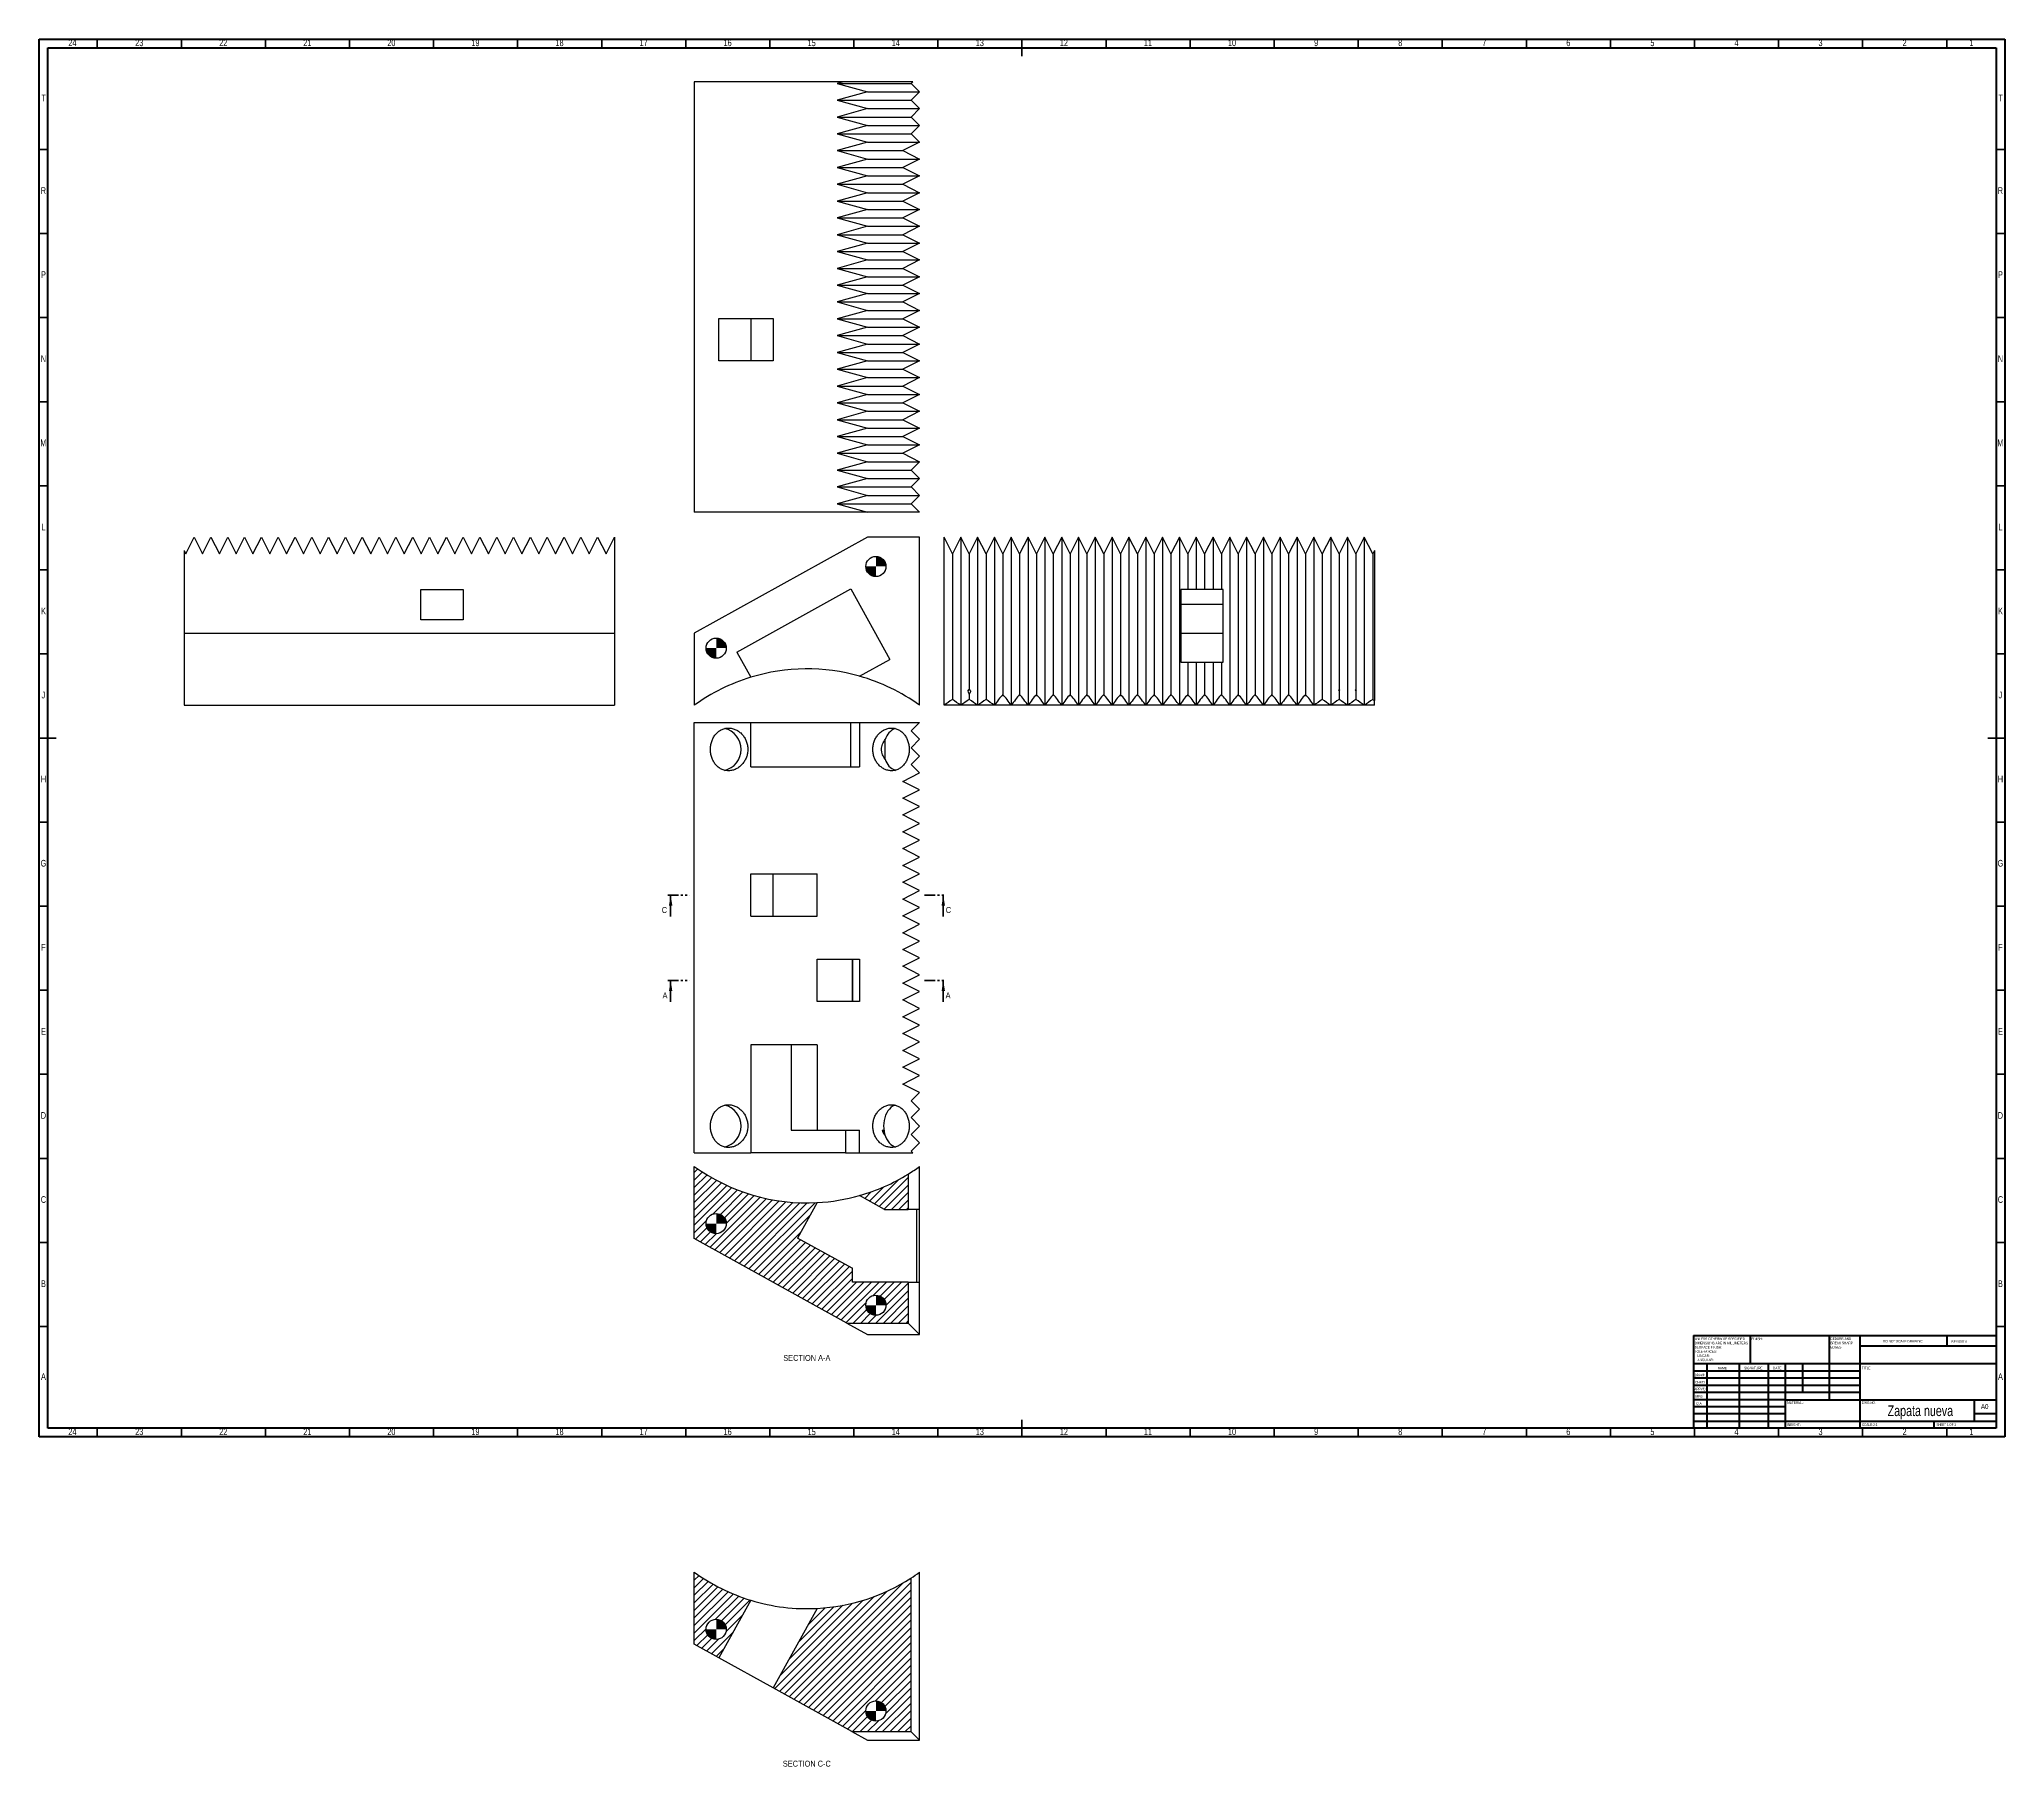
# Model space of a CAD drawing. Header units: millimetres. Extents: x 15 to 1184, y -191 to 836.
import ezdxf

# ---------------------------------------------------------------- set-up
doc = ezdxf.new("R2010")
doc.units = ezdxf.units.MM
doc.linetypes.add('PHANTOM', pattern=[12.699999999999998, 6.35, -1.27, 1.27, -1.27, 1.27, -1.27])
doc.styles.add('SLDTEXTSTYLE0', font='TXT', dxfattribs={"width": 0.75})
doc.styles.add('SLDTEXTSTYLE1', font='TXT', dxfattribs={"width": 0.6864493305940874})
doc.styles.add('SLDTEXTSTYLE2', font='TXT', dxfattribs={"width": 0.6875})
pattern_1 = [(45, (0, 0), (-2.245064030267288, 2.245064030267288), [])]

msp = doc.modelspace()

# ---------------------------------------------------------------- texts
at = {"color": 7, "linetype": 'Continuous', "lineweight": 0}
for s, insert, char_height, attachment_point, style in [('24', (34.6700738929212, 835.9204746028273), 3.96875, 2, 'SLDTEXTSTYLE0'), ('23', (74.42007389292124, 835.9204746028273), 3.96875, 2, 'SLDTEXTSTYLE0'), ('22', (124.4200738929213, 835.9204746028273), 3.96875, 2, 'SLDTEXTSTYLE0'), ('21', (174.4200738929212, 835.9204746028273), 3.96875, 2, 'SLDTEXTSTYLE0'), ('20', (224.4200738929212, 835.9204746028273), 3.96875, 2, 'SLDTEXTSTYLE0'), ('19', (274.4200738929212, 835.9204746028273), 3.96875, 2, 'SLDTEXTSTYLE0'), ('18', (324.4200738929212, 835.9204746028273), 3.96875, 2, 'SLDTEXTSTYLE0'), ('17', (374.4200738929212, 835.9204746028272), 3.96875, 2, 'SLDTEXTSTYLE0'), ('16', (424.4200738929212, 835.9204746028272), 3.96875, 2, 'SLDTEXTSTYLE0'), ('15', (474.4200738929212, 835.9204746028272), 3.96875, 2, 'SLDTEXTSTYLE0'), ('14', (524.4200738929211, 835.9204746028272), 3.96875, 2, 'SLDTEXTSTYLE0'), ('13', (574.4200738929213, 835.9204746028273), 3.96875, 2, 'SLDTEXTSTYLE0'), ('12', (624.4200738929213, 835.9204746028273), 3.96875, 2, 'SLDTEXTSTYLE0'), ('11', (674.4200738929213, 835.9204746028273), 3.96875, 2, 'SLDTEXTSTYLE0'), ('10', (724.4200738929212, 835.9204746028273), 3.96875, 2, 'SLDTEXTSTYLE0'), ('9', (774.4600369464607, 835.9204746028273), 3.96875, 2, 'SLDTEXTSTYLE0'), ('8', (824.4600369464605, 835.9204746028273), 3.96875, 2, 'SLDTEXTSTYLE0'), ('7', (874.4600369464607, 835.9204746028273), 3.96875, 2, 'SLDTEXTSTYLE0'), ('6', (924.4600369464608, 835.9204746028273), 3.96875, 2, 'SLDTEXTSTYLE0'), ('5', (974.4600369464606, 835.9204746028273), 3.96875, 2, 'SLDTEXTSTYLE0'), ('4', (1024.460036946461, 835.9204746028273), 3.96875, 2, 'SLDTEXTSTYLE0'), ('3', (1074.460036946461, 835.9204746028272), 3.96875, 2, 'SLDTEXTSTYLE0'), ('2', (1124.460036946461, 835.9204746028273), 3.96875, 2, 'SLDTEXTSTYLE0'), ('1', (1164.210036946461, 835.9204746028273), 3.96875, 2, 'SLDTEXTSTYLE0'), ('T', (17.55006866436452, 803.1704746028274), 3.96875, 2, 'SLDTEXTSTYLE0'), ('T', (1181.550068664365, 803.1704746028273), 3.96875, 2, 'SLDTEXTSTYLE0'), ('R', (17.4444191576913, 748.0166284489814), 3.96875, 2, 'SLDTEXTSTYLE0'), ('R', (1181.444419157691, 748.0166284489812), 3.96875, 2, 'SLDTEXTSTYLE0'), ('P', (17.48484158422798, 698.0166284489811), 3.96875, 2, 'SLDTEXTSTYLE0'), ('P', (1181.484841584228, 698.0166284489811), 3.96875, 2, 'SLDTEXTSTYLE0'), ('N', (17.46371158026159, 648.0166284489811), 3.96875, 2, 'SLDTEXTSTYLE0'), ('N', (1181.463711580262, 648.0166284489811), 3.96875, 2, 'SLDTEXTSTYLE0'), ('M', (17.42374855838716, 598.0166284489812), 3.96875, 2, 'SLDTEXTSTYLE0'), ('M', (1181.423748558387, 598.0166284489812), 3.96875, 2, 'SLDTEXTSTYLE0'), ('L', (17.454524747096, 548.0166284489811), 3.96875, 2, 'SLDTEXTSTYLE0'), ('L', (1181.454524747096, 548.0166284489811), 3.96875, 2, 'SLDTEXTSTYLE0'), ('K', (17.48851635027677, 498.0166284489811), 3.96875, 2, 'SLDTEXTSTYLE0'), ('K', (1181.488516350277, 498.0166284489811), 3.96875, 2, 'SLDTEXTSTYLE0'), ('J', (17.40307802241296, 448.0166284489812), 3.96875, 2, 'SLDTEXTSTYLE0'), ('J', (1181.403078022413, 448.0166284489812), 3.96875, 2, 'SLDTEXTSTYLE0'), ('H', (17.49035378359258, 398.0166284489812), 3.96875, 2, 'SLDTEXTSTYLE0'), ('H', (1181.490353783593, 398.0166284489812), 3.96875, 2, 'SLDTEXTSTYLE0'), ('G', (17.48667888529599, 348.0166284489812), 3.96875, 2, 'SLDTEXTSTYLE0'), ('G', (1181.486678885296, 348.0166284489812), 3.96875, 2, 'SLDTEXTSTYLE0'), ('F', (17.45774020906538, 298.0166284489811), 3.96875, 2, 'SLDTEXTSTYLE0'), ('F', (1181.457740209065, 298.0166284489812), 3.96875, 2, 'SLDTEXTSTYLE0'), ('E', (17.50780890509486, 248.0166284489812), 3.96875, 2, 'SLDTEXTSTYLE0'), ('E', (1181.507808905095, 248.0166284489812), 3.96875, 2, 'SLDTEXTSTYLE0'), ('D', (17.45268728211522, 198.0166284489812), 3.96875, 2, 'SLDTEXTSTYLE0'), ('D', (1181.452687282115, 198.0166284489812), 3.96875, 2, 'SLDTEXTSTYLE0'), ('C', (17.45865890197456, 148.0166284489812), 3.96875, 2, 'SLDTEXTSTYLE0'), ('C', (1181.458658901975, 148.0166284489812), 3.96875, 2, 'SLDTEXTSTYLE0'), ('B', (17.47060182411224, 98.01662844898114), 3.96875, 2, 'SLDTEXTSTYLE0'), ('B', (1181.470601824112, 98.01662844898114), 3.96875, 2, 'SLDTEXTSTYLE0'), ('FINISH:', (1033.37129216683, 63.91927199513628), 1.5, 1, 'SLDTEXTSTYLE0'), ('DO NOT SCALE DRAWING', (1111.614640522876, 62.53299357505441), 1.5, 1, 'SLDTEXTSTYLE0'), ('REVISION', (1152.327581699346, 62.33490868045681), 1.5, 1, 'SLDTEXTSTYLE0'), ('SECTION A-A', (471.5266573527181, 53.60144216915025), 3.5, 2, 'SLDTEXTSTYLE0'), ('A', (17.46371158026159, 42.76662844898116), 3.96875, 2, 'SLDTEXTSTYLE0'), ('DRAWN', (999.6433628978696, 42.38478131733651), 1.5, 1, 'SLDTEXTSTYLE1'), ("CHK'D", (999.939222193744, 38.1618530186061), 1.5, 1, 'SLDTEXTSTYLE0'), ('NAME', (1013.322239217683, 46.5014826334708), 1.5, 1, 'SLDTEXTSTYLE0'), ('SIGNATURE', (1029.033587563177, 46.56175637954667), 1.5, 1, 'SLDTEXTSTYLE0'), ('DATE', (1046.214701965719, 46.57617922121975), 1.5, 1, 'SLDTEXTSTYLE0'), ('TITLE:', (1099.090160638975, 46.57617922121969), 1.5, 1, 'SLDTEXTSTYLE0'), ('A', (1181.463711580262, 42.76662844898117), 3.96875, 2, 'SLDTEXTSTYLE0'), ("APPV'D", (999.4017224083208, 34.06586662434236), 1.5, 1, 'SLDTEXTSTYLE0'), ('MFG', (1000.124010738554, 29.71578446078718), 1.5, 1, 'SLDTEXTSTYLE0'), ('Q.A', (1000.509036603952, 25.50466213200304), 1.5, 1, 'SLDTEXTSTYLE0'), ('MATERIAL:', (1054.645862308762, 25.9860562892453), 1.5, 1, 'SLDTEXTSTYLE0'), ('DWG NO.', (1098.953002216211, 25.98605628924532), 1.5, 1, 'SLDTEXTSTYLE0'), ('Zapata nueva', (1133.837783209912, 23.60691096725082), 6.35, 2, 'SLDTEXTSTYLE0'), ('A0', (1169.871156434647, 24.40638856899682), 2.910416666666666, 1, 'SLDTEXTSTYLE0'), ('WEIGHT:', (1054.617811128122, 12.94931190358806), 1.4986, 1, 'SLDTEXTSTYLE0'), ('SCALE:2:1', (1099.073966117492, 12.90008727453223), 1.5, 1, 'SLDTEXTSTYLE0'), ('SHEET 1 OF 1', (1143.478294427816, 12.90008727453221), 1.5, 1, 'SLDTEXTSTYLE2'), ('24', (34.6700738929212, 9.920474602827346), 3.96875, 2, 'SLDTEXTSTYLE0'), ('23', (74.42007389292122, 9.920474602827346), 3.96875, 2, 'SLDTEXTSTYLE0'), ('22', (124.4200738929212, 9.920474602827342), 3.96875, 2, 'SLDTEXTSTYLE0'), ('21', (174.4200738929212, 9.920474602827346), 3.96875, 2, 'SLDTEXTSTYLE0'), ('20', (224.4200738929212, 9.920474602827346), 3.96875, 2, 'SLDTEXTSTYLE0'), ('19', (274.4200738929212, 9.920474602827346), 3.96875, 2, 'SLDTEXTSTYLE0'), ('18', (324.4200738929212, 9.920474602827346), 3.96875, 2, 'SLDTEXTSTYLE0'), ('17', (374.4200738929213, 9.920474602827346), 3.96875, 2, 'SLDTEXTSTYLE0'), ('16', (424.4200738929212, 9.920474602827346), 3.96875, 2, 'SLDTEXTSTYLE0'), ('15', (474.4200738929213, 9.920474602827346), 3.96875, 2, 'SLDTEXTSTYLE0'), ('14', (524.4200738929212, 9.920474602827346), 3.96875, 2, 'SLDTEXTSTYLE0'), ('13', (574.4200738929213, 9.920474602827346), 3.96875, 2, 'SLDTEXTSTYLE0'), ('12', (624.4200738929213, 9.920474602827342), 3.96875, 2, 'SLDTEXTSTYLE0'), ('11', (674.4200738929213, 9.920474602827342), 3.96875, 2, 'SLDTEXTSTYLE0'), ('10', (724.4200738929213, 9.920474602827346), 3.96875, 2, 'SLDTEXTSTYLE0'), ('9', (774.4600369464607, 9.920474602827346), 3.96875, 2, 'SLDTEXTSTYLE0'), ('8', (824.4600369464606, 9.920474602827346), 3.96875, 2, 'SLDTEXTSTYLE0'), ('7', (874.4600369464607, 9.920474602827346), 3.96875, 2, 'SLDTEXTSTYLE0'), ('6', (924.4600369464608, 9.920474602827346), 3.96875, 2, 'SLDTEXTSTYLE0'), ('5', (974.4600369464606, 9.920474602827346), 3.96875, 2, 'SLDTEXTSTYLE0'), ('4', (1024.460036946461, 9.920474602827346), 3.96875, 2, 'SLDTEXTSTYLE0'), ('3', (1074.460036946461, 9.920474602827346), 3.96875, 2, 'SLDTEXTSTYLE0'), ('2', (1124.460036946461, 9.920474602827346), 3.96875, 2, 'SLDTEXTSTYLE0'), ('1', (1164.210036946461, 9.920474602827346), 3.96875, 2, 'SLDTEXTSTYLE0'), ('SECTION C-C', (471.5145040923083, -187.6960217706318), 3.5, 2, 'SLDTEXTSTYLE0')]:
    msp.add_mtext(s, dxfattribs=dict(at, insert=insert, char_height=char_height, attachment_point=attachment_point, style=style))
at = {"color": 7, "linetype": 'Continuous', "char_height": 3.5, "attachment_point": 1, "style": 'SLDTEXTSTYLE0'}
for s, insert in [('C', (385.2513091096803, 319.9704227757835)), ('C', (554.1863539906409, 319.9704227757835)), ('A', (385.7079973201747, 269.1704227757836)), ('A', (554.0558716447854, 269.1704227757836))]:
    msp.add_mtext(s, dxfattribs=dict(at, insert=insert))

# ---------------------------------------------------------------- blocks, each defined once
blk = doc.blocks.new('SW_NOTE_0')
at = {"color": 0, "linetype": 'Continuous', "lineweight": 0, "char_height": 1.5, "attachment_point": 1, "style": 'SLDTEXTSTYLE0'}
for s, insert in [('UNLESS OTHERWISE SPECIFIED:', (0, 1.933601609657942)), ('TOLERANCES:', (0, -5.566398222703987)), ('SURFACE FINISH:', (0, -3.066398278583342)), ('DIMENSIONS ARE IN MILLIMETERS', (0, -0.5663983344626964)), ('ANGULAR:', (1.687500000000064, -10.56639811094528)), ('LINEAR:', (1.687500000000064, -8.066398166824634))]:
    blk.add_mtext(s, dxfattribs=dict(at, insert=insert))
blk = doc.blocks.new('SW_NOTE_1')
at = {"color": 0, "linetype": 'Continuous', "lineweight": 0, "char_height": 1.5, "attachment_point": 1, "style": 'SLDTEXTSTYLE0'}
for s, insert in [('DEBURR AND', (0, 1.933601609657942)), ('BREAK SHARP', (0, -0.5663983344626964)), ('EDGES', (0, -3.066398278583342))]:
    blk.add_mtext(s, dxfattribs=dict(at, insert=insert))
blk = doc.blocks.new('SW_DOWELSYMBOL_0')
at = {"linetype": 'Continuous', "lineweight": 0}
h = blk.add_hatch(color=0, dxfattribs=at)
edge = h.paths.add_edge_path(flags=0)
edge.add_arc((0, 0), 5.99999999999995, 180, 270.0000000000008)
edge.add_line((0, -5.99999999999995), (0, 0))
edge.add_line((0, 0), (-5.99999999999995, 0))
h = blk.add_hatch(color=0, dxfattribs=at)
edge = h.paths.add_edge_path(flags=0)
edge.add_arc((0, 0), 5.99999999999995, 0, 90)
edge.add_line((0, 5.99999999999995), (0, 0))
edge.add_line((0, 0), (5.99999999999995, 0))
at = {"color": 0, "linetype": 'Continuous', "lineweight": 0}
blk.add_circle((0, 0), 5.99999999999995, dxfattribs=at)
blk = doc.blocks.new('SW_DOWELSYMBOL_1')
at = {"linetype": 'Continuous', "lineweight": 0}
h = blk.add_hatch(color=0, dxfattribs=at)
edge = h.paths.add_edge_path(flags=0)
edge.add_arc((0, 0), 6.000000000000005, 180, 270.0000000000008)
edge.add_line((0, -6.000000000000005), (0, 0))
edge.add_line((0, 0), (-6.000000000000005, 0))
h = blk.add_hatch(color=0, dxfattribs=at)
edge = h.paths.add_edge_path(flags=0)
edge.add_arc((0, 0), 6.000000000000005, 0, 90)
edge.add_line((0, 6.000000000000005), (0, 0))
edge.add_line((0, 0), (6.000000000000005, 0))
at = {"color": 0, "linetype": 'Continuous', "lineweight": 0}
blk.add_circle((0, 0), 6.000000000000005, dxfattribs=at)
blk = doc.blocks.new('SW_DOWELSYMBOL_2')
at = {"linetype": 'Continuous', "lineweight": 0}
h = blk.add_hatch(color=0, dxfattribs=at)
edge = h.paths.add_edge_path(flags=0)
edge.add_arc((0, 0), 5.999999999999978, 180, 270.0000000000008)
edge.add_line((0, -5.999999999999978), (0, 0))
edge.add_line((0, 0), (-5.99999999999995, 0))
h = blk.add_hatch(color=0, dxfattribs=at)
edge = h.paths.add_edge_path(flags=0)
edge.add_arc((0, 0), 5.999999999999978, 0, 90)
edge.add_line((0, 5.999999999999978), (0, 0))
edge.add_line((0, 0), (5.99999999999995, 0))
at = {"color": 0, "linetype": 'Continuous', "lineweight": 0}
blk.add_circle((0, 0), 5.999999999999978, dxfattribs=at)
blk = doc.blocks.new('SW_DOWELSYMBOL_3')
at = {"linetype": 'Continuous', "lineweight": 0}
h = blk.add_hatch(color=0, dxfattribs=at)
edge = h.paths.add_edge_path(flags=0)
edge.add_arc((0, 0), 5.999999999999978, 180, 270.0000000000008)
edge.add_line((0, -5.999999999999978), (0, 0))
edge.add_line((0, 0), (-6.000000000000005, 0))
h = blk.add_hatch(color=0, dxfattribs=at)
edge = h.paths.add_edge_path(flags=0)
edge.add_arc((0, 0), 5.999999999999978, 0, 90)
edge.add_line((0, 5.999999999999978), (0, 0))
edge.add_line((0, 0), (6.000000000000005, 0))
at = {"color": 0, "linetype": 'Continuous', "lineweight": 0}
blk.add_circle((0, 0), 5.999999999999978, dxfattribs=at)
blk = doc.blocks.new('SW_DOWELSYMBOL_4')
at = {"linetype": 'Continuous', "lineweight": 0}
h = blk.add_hatch(color=0, dxfattribs=at)
edge = h.paths.add_edge_path(flags=0)
edge.add_arc((0, 0), 5.999999999999978, 180, 270.0000000000008)
edge.add_line((0, -5.999999999999978), (0, 0))
edge.add_line((0, 0), (-5.99999999999995, 0))
h = blk.add_hatch(color=0, dxfattribs=at)
edge = h.paths.add_edge_path(flags=0)
edge.add_arc((0, 0), 5.999999999999978, 0, 90)
edge.add_line((0, 5.999999999999978), (0, 0))
edge.add_line((0, 0), (5.99999999999995, 0))
at = {"color": 0, "linetype": 'Continuous', "lineweight": 0}
blk.add_circle((0, 0), 5.999999999999978, dxfattribs=at)
blk = doc.blocks.new('SW_DOWELSYMBOL_5')
at = {"linetype": 'Continuous', "lineweight": 0}
h = blk.add_hatch(color=0, dxfattribs=at)
edge = h.paths.add_edge_path(flags=0)
edge.add_arc((0, 0), 5.999999999999978, 180, 270.0000000000008)
edge.add_line((0, -5.999999999999978), (0, 0))
edge.add_line((0, 0), (-6.000000000000005, 0))
h = blk.add_hatch(color=0, dxfattribs=at)
edge = h.paths.add_edge_path(flags=0)
edge.add_arc((0, 0), 5.999999999999978, 0, 90)
edge.add_line((0, 5.999999999999978), (0, 0))
edge.add_line((0, 0), (6.000000000000005, 0))
at = {"color": 0, "linetype": 'Continuous', "lineweight": 0}
blk.add_circle((0, 0), 5.999999999999978, dxfattribs=at)

# ---------------------------------------------------------------- hatches: boundary and pattern name
at = {"linetype": 'Continuous', "lineweight": 18}
h = msp.add_hatch(dxfattribs=at)
h.set_pattern_fill('ANSI31', style=0)
h.set_pattern_definition(pattern_1)
edge = h.paths.add_edge_path(flags=0)
edge.add_arc((471.6007884615385, 258.3297757481004), 114.3, 234.11383598828968, 273.07809128784623, ccw=False)
edge.add_line((404.6007884615385, 165.725834147324), (404.6007884615385, 122.8614504288916))
edge.add_line((404.6007884615385, 122.8614504288916), (495.4086440245051, 72.52583414732335))
edge.add_line((495.4086440245051, 72.52583414732335), (531.8007884615388, 72.52583414732337))
edge.add_line((531.8007884615388, 72.52583414732337), (531.8007884615386, 96.86353359006443))
edge.add_line((531.8007884615386, 96.86353359006443), (498.6007884615386, 96.86353359006443))
edge.add_line((498.6007884615386, 96.86353359006443), (498.6007884615386, 105.5128889655584))
edge.add_line((498.6007884615386, 105.5128889655584), (498.4074897479055, 105.1641688551318))
edge.add_line((498.4074897479055, 105.1641688551318), (466.0465605837478, 123.1021248042463))
edge.add_line((466.0465605837478, 123.1021248042463), (477.7383543528576, 144.1946791085053))
edge = h.paths.add_edge_path(flags=0)
edge.add_arc((512.6053651777097, 83.17200548226948), 5.999999999999971, 0, 360)
edge = h.paths.add_edge_path(flags=0)
edge.add_arc((417.6007884615385, 131.725834147324), 5.999999999999972, 0, 360)
h = msp.add_hatch(dxfattribs=at)
h.set_pattern_fill('ANSI31', style=0)
h.set_pattern_definition(pattern_1)
edge = h.paths.add_edge_path(flags=0)
edge.add_line((531.8007884615382, 140.1489571407076), (531.8007884615381, 161.1677975879164))
edge.add_arc((471.6007884615385, 258.3297757481004), 114.3, 285.8983892681841, 301.7816897244494, ccw=False)
edge.add_line((502.9112368139463, 148.4018638059043), (517.799874557759, 140.1489571407076))
edge.add_line((517.799874557759, 140.1489571407076), (531.8007884615382, 140.1489571407076))
h = msp.add_hatch(dxfattribs=at)
h.set_pattern_fill('ANSI31', style=0)
h.set_pattern_definition(pattern_1)
edge = h.paths.add_edge_path(flags=0)
edge.add_line((404.6007884615385, -75.57162979245835), (404.6007884615385, -118.4360135108908))
edge.add_line((404.6007884615385, -118.4360135108908), (419.1413428122, -126.4959744006034))
edge.add_line((419.1413428122, -126.4959744006034), (438.1216293070376, -92.25463115518336))
edge.add_arc((471.6007884615385, 17.03231180831802), 114.3, 234.1138359882898, 252.9679838852387, ccw=False)
edge = h.paths.add_edge_path(flags=0)
edge.add_arc((417.6007884615385, -109.5716297924584), 5.999999999999972, 0, 360)
h = msp.add_hatch(dxfattribs=at)
h.set_pattern_fill('ANSI31', style=0)
h.set_pattern_definition(pattern_1)
edge = h.paths.add_edge_path(flags=0)
edge.add_line((451.5022719763577, -144.4339303497179), (498.295120432939, -170.3716297924588))
edge.add_line((498.295120432939, -170.3716297924588), (533.4007884615387, -170.3716297924588))
edge.add_line((533.4007884615387, -170.3716297924588), (533.400788461538, -79.11991125490637))
edge.add_arc((471.6007884615385, 17.03231180831802), 114.3, 273.07809128784623, 302.7301058616557, ccw=False)
edge.add_line((477.7383543528576, -97.10278483127712), (451.5022719763577, -144.4339303497179))
edge = h.paths.add_edge_path(flags=0)
edge.add_arc((512.6053651777097, -158.1254584575128), 5.999999999999971, 0, 360)

# ---------------------------------------------------------------- linework, layer by layer
at = {"color": 7, "linetype": 'Continuous', "lineweight": 70}
for p, q in [((15, 5), (15, 836)), ((15, 836), (1184, 836)), ((20, 10), (20, 831)), ((20, 831), (1179, 831)), ((1179, 831), (1179, 10)), ((1184, 836), (1184, 5)), ((1184, 5), (15, 5)), ((1179, 10), (20, 10))]:
    msp.add_line(p, q, dxfattribs=at)
at = {"color": 7, "linetype": 'Continuous', "lineweight": 35}
for p, q in [((49.49999999999999, 831), (49.49999999999999, 836)), ((99.50000000000003, 831), (99.50000000000003, 836)), ((149.5, 831), (149.5, 836)), ((199.5, 831), (199.5, 836)), ((249.5, 831), (249.5, 836)), ((299.5, 831), (299.5, 836)), ((349.5000000000001, 831), (349.5000000000001, 836)), ((399.5, 831), (399.5, 836)), ((449.5, 831), (449.5, 836)), ((499.5000000000001, 831), (499.5000000000001, 836)), ((549.5, 831), (549.5, 836)), ((599.5, 836), (599.5, 826)), ((599.5, 831), (599.5, 836)), ((649.5000000000001, 831), (649.5000000000001, 836)), ((699.5, 831), (699.5, 836)), ((749.5, 831), (749.5, 836)), ((799.5000000000001, 831), (799.5000000000001, 836)), ((849.5, 831), (849.5, 836)), ((899.5000000000001, 831), (899.5000000000001, 836)), ((949.5, 831), (949.5, 836)), ((999.5, 831), (999.5, 836)), ((1049.5, 831), (1049.5, 836)), ((1099.5, 831), (1099.5, 836)), ((1149.5, 831), (1149.5, 836)), ((20, 770.5), (15, 770.5)), ((1179, 770.5), (1184, 770.5)), ((20, 720.5), (15, 720.5)), ((1179, 720.5), (1184, 720.5)), ((20, 670.5), (15, 670.5)), ((1179, 670.5), (1184, 670.5)), ((20, 620.5), (15, 620.5)), ((1179, 620.5), (1184, 620.5)), ((20, 570.5), (15, 570.5)), ((1179, 570.5), (1184, 570.5)), ((20, 520.5), (15, 520.5)), ((1179, 520.5), (1184, 520.5)), ((20, 470.5), (15, 470.5)), ((1179, 470.5), (1184, 470.5)), ((15, 420.5), (25, 420.5)), ((20, 420.5), (15, 420.5)), ((1184, 420.5), (1174, 420.5)), ((1179, 420.5), (1184, 420.5)), ((20, 370.5), (15, 370.5)), ((1179, 370.5), (1184, 370.5)), ((20, 320.5), (15, 320.5)), ((390.5207884615385, 314.4249230769232), (390.5207884615385, 327.1249230769232)), ((552.6807884615386, 314.4249230769232), (552.6807884615386, 327.1249230769232)), ((1179, 320.5), (1184, 320.5)), ((20, 270.4999999999999), (15, 270.4999999999999)), ((390.5207884615385, 263.6249230769233), (390.5207884615385, 276.3249230769233)), ((552.6807884615386, 263.6249230769233), (552.6807884615386, 276.3249230769233)), ((1179, 270.4999999999999), (1184, 270.4999999999999)), ((20, 220.5), (15, 220.5)), ((1179, 220.5), (1184, 220.5)), ((20, 170.5), (15, 170.5)), ((1179, 170.5), (1184, 170.5)), ((20, 120.4999999999999), (15, 120.4999999999999)), ((1179, 120.4999999999999), (1184, 120.4999999999999)), ((20, 70.49999999999996), (15, 70.49999999999996)), ((1179, 70.49999999999996), (1184, 70.49999999999996)), ((599.5, 5), (599.5, 15)), ((49.49999999999999, 10), (49.49999999999999, 5)), ((99.50000000000003, 10), (99.50000000000003, 5)), ((149.5, 10), (149.5, 5)), ((199.5, 10), (199.5, 5)), ((249.5, 10), (249.5, 5)), ((299.5, 10), (299.5, 5)), ((349.5000000000001, 10), (349.5000000000001, 5)), ((399.5, 10), (399.5, 5)), ((449.5, 10), (449.5, 5)), ((499.5000000000001, 10), (499.5000000000001, 5)), ((549.5, 10), (549.5, 5)), ((599.5, 10), (599.5, 5)), ((649.5000000000001, 10), (649.5000000000001, 5)), ((699.5, 10), (699.5, 5)), ((749.5, 10), (749.5, 5)), ((799.5000000000001, 10), (799.5000000000001, 5)), ((849.5, 10), (849.5, 5)), ((899.5000000000001, 10), (899.5000000000001, 5)), ((949.5, 10), (949.5, 5)), ((999.5, 10), (999.5, 5)), ((1049.5, 10), (1049.5, 5)), ((1099.5, 10), (1099.5, 5)), ((1149.5, 10), (1149.5, 5))]:
    msp.add_line(p, q, dxfattribs=at)
at = {"color": 7, "linetype": 'Continuous', "lineweight": 25}
for p, q in [((404.6007884615385, 810.7949615384615), (404.6007884615385, 554.7949615384615)), ((493.2437867181782, 810.7949615384615), (404.6007884615385, 810.7949615384615)), ((493.2437867181782, 810.7949615384615), (489.6356912076353, 809.7949615384616)), ((489.6356912076353, 809.7949615384616), (507.6761687603496, 804.7949615384615)), ((489.6356912076353, 809.7949615384616), (533.6007884615377, 809.7949615384616)), ((534.6007884615377, 810.7949615384615), (493.2437867181782, 810.7949615384615)), ((534.6007884615377, 810.7949615384615), (533.6007884615377, 809.7949615384616)), ((533.6007884615377, 809.7949615384616), (538.6007884615377, 804.7949615384615)), ((507.6761687603496, 804.7949615384615), (489.6356912076353, 799.7949615384616)), ((489.6356912076353, 799.7949615384616), (507.6761687603496, 794.7949615384616)), ((489.6356912076353, 799.7949615384616), (533.6007884615377, 799.7949615384616)), ((507.6761687603496, 804.7949615384615), (538.6007884615377, 804.7949615384615)), ((538.6007884615377, 804.7949615384615), (533.6007884615377, 799.7949615384616)), ((533.6007884615377, 799.7949615384616), (538.6007884615377, 794.7949615384616)), ((507.6761687603496, 794.7949615384616), (489.6356912076353, 789.7949615384616)), ((489.6356912076353, 789.7949615384616), (507.6761687603496, 784.7949615384616)), ((489.6356912076353, 789.7949615384616), (533.6007884615377, 789.7949615384616)), ((507.6761687603496, 784.7949615384616), (489.6356912076353, 779.7949615384616)), ((507.6761687603496, 794.7949615384616), (538.6007884615377, 794.7949615384616)), ((507.6761687603496, 784.7949615384616), (538.6007884615377, 784.7949615384616)), ((538.6007884615377, 794.7949615384616), (533.6007884615377, 789.7949615384616)), ((533.6007884615377, 789.7949615384616), (538.6007884615377, 784.7949615384616)), ((538.6007884615377, 784.7949615384616), (533.6007884615377, 779.7949615384616)), ((489.6356912076353, 779.7949615384616), (507.6761687603496, 774.7949615384616)), ((489.6356912076353, 779.7949615384616), (533.6007884615377, 779.7949615384616)), ((507.6761687603496, 774.7949615384616), (489.6356912076353, 769.7949615384616)), ((507.6761687603496, 774.7949615384616), (538.6007884615378, 774.7949615384616)), ((538.6007884615378, 774.7949615384616), (528.6007884615378, 769.7949615384616)), ((533.6007884615377, 779.7949615384616), (538.6007884615378, 774.7949615384616)), ((489.6356912076353, 769.7949615384616), (507.6761687603496, 764.7949615384616)), ((489.6356912076353, 769.7949615384616), (528.6007884615378, 769.7949615384616)), ((507.6761687603496, 764.7949615384616), (489.6356912076353, 759.7949615384616)), ((507.6761687603496, 764.7949615384616), (538.6007884615378, 764.7949615384616)), ((528.6007884615378, 769.7949615384616), (538.6007884615378, 764.7949615384616)), ((538.6007884615378, 764.7949615384616), (528.600788461538, 759.7949615384616)), ((489.6356912076353, 759.7949615384616), (507.6761687603496, 754.7949615384616)), ((489.6356912076353, 759.7949615384616), (528.600788461538, 759.7949615384616)), ((507.6761687603496, 754.7949615384616), (489.6356912076353, 749.7949615384616)), ((489.6356912076353, 749.7949615384616), (507.6761687603496, 744.7949615384616)), ((489.6356912076353, 749.7949615384616), (528.600788461538, 749.7949615384616)), ((507.6761687603496, 754.7949615384616), (538.6007884615378, 754.7949615384616)), ((528.600788461538, 759.7949615384616), (538.6007884615378, 754.7949615384616)), ((538.6007884615378, 754.7949615384616), (528.600788461538, 749.7949615384616)), ((528.600788461538, 749.7949615384616), (538.600788461538, 744.7949615384616)), ((507.6761687603496, 744.7949615384616), (489.6356912076353, 739.7949615384616)), ((489.6356912076353, 739.7949615384616), (507.6761687603496, 734.7949615384616)), ((489.6356912076353, 739.7949615384616), (528.600788461538, 739.7949615384616)), ((507.6761687603496, 744.7949615384616), (538.600788461538, 744.7949615384616)), ((538.600788461538, 744.7949615384616), (528.600788461538, 739.7949615384616)), ((528.600788461538, 739.7949615384616), (538.600788461538, 734.7949615384616)), ((507.6761687603496, 734.7949615384616), (489.6356912076353, 729.7949615384616)), ((489.6356912076353, 729.7949615384616), (507.6761687603496, 724.7949615384616)), ((489.6356912076353, 729.7949615384616), (528.6007884615381, 729.7949615384616)), ((507.6761687603496, 724.7949615384616), (489.6356912076353, 719.7949615384616)), ((507.6761687603496, 734.7949615384616), (538.600788461538, 734.7949615384616)), ((507.6761687603496, 724.7949615384616), (538.600788461538, 724.7949615384616)), ((538.600788461538, 734.7949615384616), (528.6007884615381, 729.7949615384616)), ((528.6007884615381, 729.7949615384616), (538.600788461538, 724.7949615384616)), ((538.600788461538, 724.7949615384616), (528.6007884615381, 719.7949615384616)), ((489.6356912076353, 719.7949615384616), (507.6761687603496, 714.7949615384615)), ((489.6356912076353, 719.7949615384616), (528.6007884615381, 719.7949615384616)), ((507.6761687603496, 714.7949615384615), (489.6356912076353, 709.7949615384615)), ((507.6761687603496, 714.7949615384615), (538.6007884615381, 714.7949615384615)), ((528.6007884615381, 719.7949615384616), (538.6007884615381, 714.7949615384615)), ((538.6007884615381, 714.7949615384615), (528.6007884615381, 709.7949615384615)), ((489.6356912076353, 709.7949615384615), (507.6761687603496, 704.7949615384616)), ((489.6356912076353, 709.7949615384615), (528.6007884615381, 709.7949615384615)), ((507.6761687603496, 704.7949615384616), (489.6356912076353, 699.7949615384615)), ((507.6761687603496, 704.7949615384616), (538.6007884615381, 704.7949615384615)), ((528.6007884615381, 709.7949615384615), (538.6007884615381, 704.7949615384615)), ((538.6007884615381, 704.7949615384615), (528.6007884615381, 699.7949615384615)), ((489.6356912076353, 699.7949615384615), (507.6761687603496, 694.7949615384616)), ((489.6356912076353, 699.7949615384615), (528.6007884615381, 699.7949615384615)), ((507.6761687603496, 694.7949615384616), (489.6356912076353, 689.7949615384615)), ((489.6356912076353, 689.7949615384615), (507.6761687603496, 684.7949615384616)), ((489.6356912076353, 689.7949615384615), (528.6007884615382, 689.7949615384615)), ((507.6761687603496, 694.7949615384616), (538.6007884615381, 694.7949615384616)), ((528.6007884615381, 699.7949615384615), (538.6007884615381, 694.7949615384616)), ((538.6007884615381, 694.7949615384616), (528.6007884615382, 689.7949615384615)), ((528.6007884615382, 689.7949615384615), (538.6007884615382, 684.7949615384616)), ((507.6761687603496, 684.7949615384616), (489.6356912076353, 679.7949615384615)), ((489.6356912076353, 679.7949615384615), (507.6761687603496, 674.7949615384616)), ((489.6356912076353, 679.7949615384615), (528.6007884615382, 679.7949615384615)), ((507.6761687603496, 684.7949615384616), (538.6007884615382, 684.7949615384616)), ((538.6007884615382, 684.7949615384616), (528.6007884615382, 679.7949615384615)), ((528.6007884615382, 679.7949615384615), (538.6007884615382, 674.7949615384616)), ((419.1413428122, 644.7949615384615), (419.1413428122, 669.9949615384616)), ((419.1413428122, 669.9949615384616), (451.5022719763577, 669.9949615384616)), ((438.1216293070376, 669.9949615384616), (438.1216293070377, 644.7949615384616)), ((451.5022719763577, 669.9949615384616), (451.5022719763577, 644.7949615384616)), ((507.6761687603496, 674.7949615384616), (489.6356912076353, 669.7949615384616)), ((489.6356912076353, 669.7949615384616), (507.6761687603496, 664.7949615384616)), ((489.6356912076353, 669.7949615384616), (528.6007884615383, 669.7949615384615)), ((507.6761687603496, 674.7949615384616), (538.6007884615382, 674.7949615384616)), ((538.6007884615382, 674.7949615384616), (528.6007884615383, 669.7949615384615)), ((528.6007884615383, 669.7949615384615), (538.6007884615382, 664.7949615384616)), ((507.6761687603496, 664.7949615384616), (489.6356912076353, 659.7949615384616)), ((489.6356912076353, 659.7949615384616), (507.6761687603496, 654.7949615384616)), ((489.6356912076353, 659.7949615384616), (528.6007884615383, 659.7949615384616)), ((507.6761687603496, 654.7949615384616), (489.6356912076353, 649.7949615384616)), ((507.6761687603496, 664.7949615384616), (538.6007884615382, 664.7949615384616)), ((507.6761687603496, 654.7949615384616), (538.6007884615382, 654.7949615384616)), ((538.6007884615382, 664.7949615384616), (528.6007884615383, 659.7949615384616)), ((528.6007884615383, 659.7949615384616), (538.6007884615382, 654.7949615384616)), ((538.6007884615382, 654.7949615384616), (528.6007884615383, 649.7949615384616)), ((451.5022719763577, 644.7949615384616), (419.1413428122, 644.7949615384615)), ((489.6356912076353, 649.7949615384616), (507.6761687603496, 644.7949615384616)), ((489.6356912076353, 649.7949615384616), (528.6007884615383, 649.7949615384616)), ((507.6761687603496, 644.7949615384616), (489.6356912076353, 639.7949615384616)), ((507.6761687603496, 644.7949615384616), (538.6007884615383, 644.7949615384616)), ((528.6007884615383, 649.7949615384616), (538.6007884615383, 644.7949615384616)), ((538.6007884615383, 644.7949615384616), (528.6007884615383, 639.7949615384616)), ((489.6356912076353, 639.7949615384616), (507.6761687603496, 634.7949615384616)), ((489.6356912076353, 639.7949615384616), (528.6007884615383, 639.7949615384616)), ((507.6761687603496, 634.7949615384616), (489.6356912076354, 629.7949615384616)), ((507.6761687603496, 634.7949615384616), (538.6007884615383, 634.7949615384616)), ((528.6007884615383, 639.7949615384616), (538.6007884615383, 634.7949615384616)), ((538.6007884615383, 634.7949615384616), (528.6007884615383, 629.7949615384616)), ((489.6356912076354, 629.7949615384616), (507.6761687603496, 624.7949615384616)), ((489.6356912076354, 629.7949615384616), (528.6007884615383, 629.7949615384616)), ((507.6761687603496, 624.7949615384616), (489.6356912076353, 619.7949615384616)), ((489.6356912076353, 619.7949615384616), (507.6761687603496, 614.7949615384616)), ((489.6356912076353, 619.7949615384616), (528.6007884615384, 619.7949615384616)), ((507.6761687603496, 624.7949615384616), (538.6007884615383, 624.7949615384616)), ((528.6007884615383, 629.7949615384616), (538.6007884615383, 624.7949615384616)), ((538.6007884615383, 624.7949615384616), (528.6007884615384, 619.7949615384616)), ((528.6007884615384, 619.7949615384616), (538.6007884615384, 614.7949615384616)), ((507.6761687603496, 614.7949615384616), (489.6356912076353, 609.7949615384616)), ((489.6356912076353, 609.7949615384616), (507.6761687603496, 604.7949615384616)), ((489.6356912076353, 609.7949615384616), (528.6007884615384, 609.7949615384616)), ((507.6761687603496, 614.7949615384616), (538.6007884615384, 614.7949615384616)), ((538.6007884615384, 614.7949615384616), (528.6007884615384, 609.7949615384616)), ((528.6007884615384, 609.7949615384616), (538.6007884615384, 604.7949615384616)), ((507.6761687603496, 604.7949615384616), (489.6356912076353, 599.7949615384616)), ((489.6356912076353, 599.7949615384616), (507.6761687603496, 594.7949615384616)), ((489.6356912076353, 599.7949615384616), (528.6007884615385, 599.7949615384616)), ((507.6761687603496, 604.7949615384616), (538.6007884615384, 604.7949615384616)), ((538.6007884615384, 604.7949615384616), (528.6007884615385, 599.7949615384616)), ((528.6007884615385, 599.7949615384616), (538.6007884615384, 594.7949615384616)), ((507.6761687603496, 594.7949615384616), (489.6356912076353, 589.7949615384615)), ((489.6356912076353, 589.7949615384615), (507.6761687603496, 584.7949615384615)), ((489.6356912076353, 589.7949615384615), (528.6007884615385, 589.7949615384615)), ((507.6761687603496, 584.7949615384615), (489.6356912076354, 579.7949615384615)), ((507.6761687603496, 594.7949615384616), (538.6007884615384, 594.7949615384616)), ((507.6761687603496, 584.7949615384615), (538.6007884615386, 584.7949615384615)), ((538.6007884615384, 594.7949615384616), (528.6007884615385, 589.7949615384615)), ((528.6007884615385, 589.7949615384615), (538.6007884615386, 584.7949615384615)), ((538.6007884615386, 584.7949615384615), (533.6007884615386, 579.7949603126689)), ((489.6356912076354, 579.7949615384615), (507.6761687603496, 574.7949615384615)), ((489.6356912076354, 579.7949615384615), (533.6007884615386, 579.7949603126689)), ((507.6761687603496, 574.7949615384615), (489.6356912076354, 569.7949615384615)), ((507.6761687603496, 574.7949615384615), (538.6007884615386, 574.7949615384615)), ((533.6007884615386, 579.7949603126689), (538.6007884615386, 574.7949615384615)), ((538.6007884615386, 574.7949615384615), (533.6007884615386, 569.7949603126689)), ((489.6356912076354, 569.7949615384615), (507.6761687603496, 564.7949615384615)), ((489.6356912076354, 569.7949615384615), (533.6007884615386, 569.7949603126689)), ((507.6761687603496, 564.7949615384615), (489.6356912076353, 559.7949615384616)), ((507.6761687603496, 564.7949615384615), (538.6007884615386, 564.7949615384615)), ((533.6007884615386, 569.7949603126689), (538.6007884615386, 564.7949615384615)), ((538.6007884615386, 564.7949615384615), (533.6007884615386, 559.7949603126689)), ((507.6761687603496, 554.7949615384615), (404.6007884615385, 554.7949615384615)), ((489.6356912076353, 559.7949615384616), (507.6761687603496, 554.7949615384615)), ((489.6356912076353, 559.7949615384616), (533.6007884615386, 559.7949603126689)), ((538.6007884615386, 554.7949615384615), (507.6761687603496, 554.7949615384615)), ((533.6007884615386, 559.7949603126689), (538.6007884615386, 554.7949615384615)), ((102.1016730769233, 529.9379803769294), (107.1016730769233, 539.9379803769293)), ((107.1016730769233, 539.9379803769293), (112.1016730769233, 529.9379803769293)), ((112.1016730769233, 529.9379803769293), (117.1016730769233, 539.9379803769293)), ((117.1016730769233, 539.9379803769293), (122.1016730769233, 529.9379803769293)), ((122.1016730769233, 529.9379803769293), (127.1016730769233, 539.9379803769293)), ((127.1016730769233, 539.9379803769293), (132.1016730769233, 529.9379803769293)), ((132.1016730769233, 529.9379803769293), (137.1016730769233, 539.9379803769293)), ((137.1016730769233, 539.9379803769293), (142.1016730769233, 529.9379803769293)), ((142.1016730769233, 529.9379803769293), (147.1016730769233, 539.9379803769293)), ((147.1016730769233, 539.9379803769293), (152.1016730769233, 529.9379803769293)), ((152.1016730769233, 529.9379803769293), (157.1016730769233, 539.9379803769293)), ((157.1016730769233, 539.9379803769293), (162.1016730769233, 529.9379803769293)), ((162.1016730769233, 529.9379803769293), (167.1016730769233, 539.9379803769293)), ((167.1016730769233, 539.9379803769293), (172.1016730769233, 529.9379803769293)), ((172.1016730769233, 529.9379803769293), (177.1016730769233, 539.9379803769293)), ((177.1016730769233, 539.9379803769293), (182.1016730769233, 529.9379803769293)), ((182.1016730769233, 529.9379803769293), (187.1016730769233, 539.9379803769293)), ((187.1016730769233, 539.9379803769293), (192.1016730769233, 529.9379803769293)), ((192.1016730769233, 529.9379803769293), (197.1016730769233, 539.9379803769293)), ((197.1016730769233, 539.9379803769293), (202.1016730769233, 529.9379803769293)), ((202.1016730769233, 529.9379803769293), (207.1016730769233, 539.9379803769293)), ((207.1016730769233, 539.9379803769293), (212.1016730769233, 529.9379803769293)), ((212.1016730769233, 529.9379803769293), (217.1016730769233, 539.9379803769293)), ((217.1016730769233, 539.9379803769293), (222.1016730769233, 529.9379803769293)), ((222.1016730769233, 529.9379803769293), (227.1016730769233, 539.9379803769293)), ((227.1016730769233, 539.9379803769293), (232.1016730769233, 529.9379803769293)), ((232.1016730769233, 529.9379803769293), (237.1016730769233, 539.9379803769293)), ((237.1016730769233, 539.9379803769293), (242.1016730769233, 529.9379803769293)), ((242.1016730769233, 529.9379803769293), (247.1016730769233, 539.9379803769293)), ((247.1016730769233, 539.9379803769293), (252.1016730769233, 529.9379803769294)), ((252.1016730769233, 529.9379803769294), (257.1016730769233, 539.9379803769293)), ((257.1016730769233, 539.9379803769293), (262.1016730769234, 529.9379803769293)), ((262.1016730769234, 529.9379803769293), (267.1016730769234, 539.9379803769293)), ((267.1016730769234, 539.9379803769293), (272.1016730769233, 529.9379803769293)), ((272.1016730769233, 529.9379803769293), (277.1016730769233, 539.9379803769293)), ((277.1016730769233, 539.9379803769293), (282.1016730769233, 529.9379803769294)), ((282.1016730769233, 529.9379803769294), (287.1016730769233, 539.9379803769293)), ((287.1016730769233, 539.9379803769293), (292.1016730769233, 529.9379803769293)), ((292.1016730769233, 529.9379803769293), (297.1016730769233, 539.9379803769293)), ((297.1016730769233, 539.9379803769293), (302.1016730769233, 529.9379803769293)), ((302.1016730769233, 529.9379803769293), (307.1016730769233, 539.9379803769293)), ((307.1016730769233, 539.9379803769293), (312.1016730769233, 529.9379803769293)), ((312.1016730769233, 529.9379803769293), (317.1016730769232, 539.9379803769293)), ((317.1016730769232, 539.9379803769293), (322.1016730769233, 529.9379803769293)), ((322.1016730769233, 529.9379803769293), (327.1016730769233, 539.9379803769293)), ((327.1016730769233, 539.9379803769293), (332.1016730769233, 529.9379803769294)), ((332.1016730769233, 529.9379803769294), (337.1016730769233, 539.9379803769293)), ((337.1016730769233, 539.9379803769293), (342.1016730769233, 529.9379803769294)), ((342.1016730769233, 529.9379803769294), (347.1016730769233, 539.9379803769293)), ((347.1016730769233, 539.9379803769293), (352.1016730769233, 529.9379803769293)), ((352.1016730769233, 529.9379803769293), (357.1016730769233, 539.9379803769294)), ((357.1016730769233, 539.9379803769294), (357.1016730769233, 482.8023640953618)), ((507.6761687603496, 539.9379803769294), (404.6007884615385, 482.8023640953618)), ((538.6007884615386, 539.9379803769294), (507.6761687603496, 539.9379803769294)), ((538.6007884615386, 439.9379803769294), (538.6007884615386, 539.9379803769294)), ((553.1068269230772, 439.9379803769294), (553.1068269230772, 539.9379803769294)), ((558.1068256972843, 529.9379779253438), (553.1068269230772, 539.9379803769294)), ((563.1068269230772, 539.9379803769294), (558.1068256972843, 529.9379779253438)), ((563.1068269230772, 539.9379803769294), (563.1068269230772, 439.9379803769294)), ((568.1068256972843, 529.9379828285149), (563.1068269230772, 539.9379803769294)), ((573.1068269230772, 539.9379803769294), (568.1068256972843, 529.9379828285149)), ((573.1068269230772, 539.9379803769294), (573.1068269230772, 439.9379803769294)), ((578.1068256972843, 529.9379828285149), (573.1068269230772, 539.9379803769294)), ((583.1068269230772, 539.9379803769294), (578.1068256972843, 529.9379828285149)), ((583.1068269230772, 539.9379803769294), (583.1068269230772, 439.9379803769294)), ((588.1068269230772, 529.9379803769293), (583.1068269230772, 539.9379803769294)), ((593.1068269230772, 539.9379803769294), (588.1068269230772, 529.9379803769293)), ((593.1068269230772, 539.9379803769294), (593.1068269230772, 439.9379803769294)), ((598.1068269230772, 529.9379803769293), (593.1068269230772, 539.9379803769294)), ((603.1068269230772, 539.9379803769294), (598.1068269230772, 529.9379803769293)), ((603.1068269230772, 539.9379803769294), (603.1068269230772, 439.9379803769294)), ((608.1068269230772, 529.9379803769294), (603.1068269230772, 539.9379803769294)), ((613.106826923077, 539.9379803769294), (608.1068269230772, 529.9379803769294)), ((613.106826923077, 539.9379803769294), (613.106826923077, 439.9379803769294)), ((618.1068269230772, 529.9379803769293), (613.106826923077, 539.9379803769294)), ((623.106826923077, 539.9379803769294), (618.1068269230772, 529.9379803769293)), ((623.106826923077, 539.9379803769294), (623.106826923077, 439.9379803769294)), ((628.1068269230772, 529.9379803769293), (623.106826923077, 539.9379803769294)), ((633.106826923077, 539.9379803769294), (628.1068269230772, 529.9379803769293)), ((633.106826923077, 539.9379803769294), (633.106826923077, 439.9379803769294)), ((638.106826923077, 529.9379803769294), (633.106826923077, 539.9379803769294)), ((643.106826923077, 539.9379803769294), (638.106826923077, 529.9379803769294)), ((643.106826923077, 539.9379803769294), (643.106826923077, 439.9379803769294)), ((648.106826923077, 529.9379803769293), (643.106826923077, 539.9379803769294)), ((653.106826923077, 539.9379803769294), (648.106826923077, 529.9379803769293)), ((653.106826923077, 539.9379803769294), (653.106826923077, 439.9379803769294)), ((658.106826923077, 529.9379803769293), (653.106826923077, 539.9379803769294)), ((663.106826923077, 539.9379803769294), (658.106826923077, 529.9379803769293)), ((663.106826923077, 539.9379803769294), (663.106826923077, 439.9379803769294)), ((668.106826923077, 529.9379803769294), (663.106826923077, 539.9379803769294)), ((673.106826923077, 539.9379803769294), (668.106826923077, 529.9379803769294)), ((673.106826923077, 539.9379803769294), (673.106826923077, 439.9379803769294)), ((678.1068269230772, 529.9379803769294), (673.106826923077, 539.9379803769294)), ((683.1068269230772, 539.9379803769294), (678.1068269230772, 529.9379803769294)), ((683.1068269230772, 539.9379803769294), (683.1068269230772, 439.9379803769294)), ((688.1068269230772, 529.9379803769294), (683.1068269230772, 539.9379803769294)), ((693.1068269230772, 539.9379803769294), (688.1068269230772, 529.9379803769294)), ((693.1068269230772, 539.9379803769294), (693.1068269230772, 439.9379803769294)), ((698.1068269230772, 529.9379803769293), (693.1068269230772, 539.9379803769294)), ((703.1068269230772, 539.9379803769294), (698.1068269230772, 529.9379803769293)), ((703.1068269230772, 539.9379803769294), (703.1068269230774, 508.8002809341889)), ((708.1068269230772, 529.9379803769293), (703.1068269230772, 539.9379803769294)), ((713.1068269230772, 539.9379803769294), (708.1068269230772, 529.9379803769293)), ((713.1068269230772, 539.9379803769294), (713.1068269230774, 508.8002809341889)), ((718.106826923077, 529.9379803769294), (713.1068269230772, 539.9379803769294)), ((723.1068269230772, 539.9379803769294), (718.106826923077, 529.9379803769294)), ((723.1068269230772, 539.9379803769294), (723.1068269230772, 439.9379803769294)), ((728.106826923077, 529.9379803769293), (723.1068269230772, 539.9379803769294)), ((733.1068269230772, 539.9379803769294), (728.106826923077, 529.9379803769293)), ((733.1068269230772, 539.9379803769294), (733.1068269230772, 439.9379803769294)), ((738.106826923077, 529.9379803769293), (733.1068269230772, 539.9379803769294)), ((743.1068269230772, 539.9379803769294), (738.106826923077, 529.9379803769293)), ((743.1068269230772, 539.9379803769294), (743.1068269230772, 439.9379803769294)), ((748.106826923077, 529.9379803769294), (743.1068269230772, 539.9379803769294)), ((753.1068269230772, 539.9379803769294), (748.106826923077, 529.9379803769294)), ((753.1068269230772, 539.9379803769294), (753.1068269230772, 439.9379803769294)), ((758.106826923077, 529.9379803769294), (753.1068269230772, 539.9379803769294)), ((763.106826923077, 539.9379803769294), (758.106826923077, 529.9379803769294)), ((763.106826923077, 539.9379803769294), (763.106826923077, 439.9379803769294)), ((768.106826923077, 529.9379803769293), (763.106826923077, 539.9379803769294)), ((773.106826923077, 539.9379803769294), (768.106826923077, 529.9379803769293)), ((773.106826923077, 539.9379803769294), (773.106826923077, 439.9379803769294)), ((778.106826923077, 529.9379803769294), (773.106826923077, 539.9379803769294)), ((783.106826923077, 539.9379803769294), (778.106826923077, 529.9379803769294)), ((783.106826923077, 539.9379803769294), (783.106826923077, 439.9379803769294)), ((788.106826923077, 529.9379803769294), (783.106826923077, 539.9379803769294)), ((793.106826923077, 539.9379803769294), (788.106826923077, 529.9379803769294)), ((793.106826923077, 539.9379803769294), (793.106826923077, 439.9379803769294)), ((798.106826923077, 529.9379803769293), (793.106826923077, 539.9379803769294)), ((803.1068269230772, 539.9379803769294), (798.106826923077, 529.9379803769293)), ((803.1068269230772, 539.9379803769294), (803.1068269230772, 439.9379803769294)), ((808.1068269230772, 529.9379803769293), (803.1068269230772, 539.9379803769294)), ((101.1016730769233, 531.9379803769293), (101.1016730769233, 482.8023640953618)), ((101.1016730769233, 531.9379803769293), (102.1016730769233, 529.9379803769294)), ((558.1068256972843, 529.9379779253438), (558.1068256972843, 443.3574213451919)), ((568.1068256972843, 529.9379828285149), (568.1068256972843, 449.261842192846)), ((578.1068256972843, 529.9379828285149), (578.1068256972843, 443.3574213451919)), ((588.1068269230772, 529.9379803769293), (588.1068269230772, 446.4071935659346)), ((598.1068269230772, 529.9379803769293), (598.1068269230772, 446.4071935659346)), ((608.1068269230772, 529.9379803769294), (608.1068269230772, 446.4071935659347)), ((618.1068269230772, 529.9379803769293), (618.1068269230772, 446.4071935659347)), ((628.1068269230772, 529.9379803769293), (628.1068269230772, 446.4071935659347)), ((638.106826923077, 529.9379803769294), (638.106826923077, 446.4071935659347)), ((648.106826923077, 529.9379803769293), (648.106826923077, 446.4071935659347)), ((658.106826923077, 529.9379803769293), (658.106826923077, 446.4071935659348)), ((668.106826923077, 529.9379803769294), (668.106826923077, 446.4071935659348)), ((678.1068269230772, 529.9379803769294), (678.1068269230772, 446.4071935659348)), ((688.1068269230772, 529.9379803769294), (688.1068269230772, 446.4071935659348)), ((698.1068269230772, 529.9379803769293), (698.1068269230772, 508.8002809341889)), ((708.1068269230772, 529.9379803769293), (708.1068269230772, 508.8002809341889)), ((718.106826923077, 529.9379803769294), (718.1068269230772, 508.8002809341889)), ((728.106826923077, 529.9379803769293), (728.1068269230772, 446.4071935659349)), ((738.106826923077, 529.9379803769293), (738.106826923077, 446.407193565935)), ((748.106826923077, 529.9379803769294), (748.106826923077, 446.407193565935)), ((758.106826923077, 529.9379803769294), (758.106826923077, 446.407193565935)), ((768.106826923077, 529.9379803769293), (768.106826923077, 446.407193565935)), ((778.106826923077, 529.9379803769294), (778.106826923077, 443.3574213451924)), ((788.106826923077, 529.9379803769294), (788.106826923077, 449.2618421928469)), ((798.106826923077, 529.9379803769293), (798.106826923077, 449.2618421928469)), ((809.1068269230772, 531.9379803769293), (808.1068269230772, 529.9379803769293)), ((808.1068269230772, 529.9379803769293), (808.1068269230772, 443.3574213451925)), ((809.1068269230772, 531.9379803769293), (809.1068269230772, 442.7043171651779)), ((241.9016730769233, 508.8002809341889), (267.1016730769234, 508.8002809341889)), ((241.9016730769233, 490.8623249850745), (241.9016730769233, 508.8002809341889)), ((267.1016730769234, 508.8002809341889), (267.1016730769234, 490.8623249850745)), ((429.8071544576195, 471.6206914280078), (497.622721101118, 509.2114738478977)), ((497.622721101118, 509.2114738478977), (520.8935828729423, 467.2297279052067)), ((693.906826923077, 508.8002809341889), (693.906826923077, 465.5148573835459)), ((698.1068269230772, 508.8002809341889), (693.906826923077, 508.8002809341889)), ((703.1068269230774, 508.8002809341889), (698.1068269230772, 508.8002809341889)), ((708.1068269230772, 508.8002809341889), (703.1068269230774, 508.8002809341889)), ((713.1068269230774, 508.8002809341889), (708.1068269230772, 508.8002809341889)), ((718.1068269230772, 508.8002809341889), (713.1068269230774, 508.8002809341889)), ((719.106826923077, 508.8002809341889), (718.1068269230772, 508.8002809341889)), ((719.106826923077, 465.5148573835459), (719.106826923077, 508.8002809341889)), ((693.906826923077, 500.150925558695), (719.106826923077, 500.150925558695)), ((101.1016730769233, 482.8023640953618), (101.1016730769233, 439.9379803769294)), ((101.1016730769233, 482.8023640953618), (357.1016730769233, 482.8023640953618)), ((267.1016730769234, 490.8623249850745), (241.9016730769233, 490.8623249850745)), ((357.1016730769233, 482.8023640953618), (357.1016730769233, 439.9379803769294)), ((404.6007884615385, 482.8023640953618), (404.6007884615385, 439.9379803769294)), ((719.106826923077, 482.5616897200071), (693.906826923077, 482.5616897200071)), ((429.8071544576195, 471.6206914280078), (438.1216293070376, 456.6209817396544)), ((502.9112368139462, 457.2619507183491), (520.8935828729423, 467.2297279052067)), ((693.906826923077, 465.5148573835459), (698.1068269230772, 465.5148573835459)), ((698.1068269230772, 465.5148573835459), (698.1068269230772, 446.4071935659348)), ((698.1068269230772, 465.5148573835459), (703.1068269230774, 465.5148573835459)), ((703.1068269230774, 465.5148573835459), (703.1068269230772, 439.9379803769294)), ((703.1068269230774, 465.5148573835459), (708.1068269230772, 465.5148573835459)), ((708.1068269230772, 465.5148573835459), (708.1068269230772, 446.4071935659348)), ((708.1068269230772, 465.5148573835459), (713.1068269230774, 465.5148573835459)), ((713.1068269230774, 465.5148573835459), (713.1068269230772, 439.9379803769294)), ((713.1068269230774, 465.5148573835459), (718.1068269230772, 465.5148573835459)), ((718.1068269230772, 465.5148573835459), (718.1068269230772, 446.4071935659348)), ((718.1068269230772, 465.5148573835459), (719.106826923077, 465.5148573835459)), ((567.2302046899256, 448.3295339924933), (568.1068256972843, 449.261842192846)), ((568.1068256972843, 449.261842192846), (569.0789276193333, 448.2279881768698)), ((568.1068256972843, 446.4758086428729), (568.1068256972843, 443.3574213451919)), ((787.8996016356423, 449.041453009908), (788.106826923077, 449.2618421928469)), ((788.106826923077, 449.2618421928469), (788.4814529465905, 448.863418215828)), ((788.1068269230772, 448.4685337889404), (788.106826923077, 443.3574213451925)), ((797.732200899652, 448.8634182157319), (798.106826923077, 449.2618421928469)), ((798.106826923077, 449.2618421928469), (798.3140522105612, 449.0414530100454)), ((798.1068269230772, 448.4685337889406), (798.106826923077, 443.3574213451925)), ((101.1016730769233, 439.9379803769294), (357.1016730769233, 439.9379803769294)), ((809.1068269230772, 439.9379803769294), (553.1068269230772, 439.9379803769294)), ((809.1068269230772, 439.9379803769294), (809.1068269230769, 442.7043171651779)), ((404.6007884615385, 173.7249230769233), (404.6007884615385, 429.7249230769233)), ((404.6007884615385, 429.7249230769233), (438.1216293070376, 429.7249230769233)), ((438.1216293070376, 403.3249230769234), (438.1216293070376, 429.7249230769233)), ((438.1216293070376, 429.7249230769233), (497.622721101118, 429.7249230769233)), ((497.622721101118, 403.3249230769234), (497.622721101118, 429.7249230769233)), ((497.622721101118, 429.7249230769233), (502.9112368139462, 429.7249230769233)), ((502.9112368139462, 429.7249230769233), (502.9112368139463, 403.3249230769234)), ((502.9112368139462, 429.7249230769233), (538.6007884615386, 429.7249230769233)), ((533.6007884615386, 424.7249243027161), (538.6007884615386, 429.7249230769233)), ((538.6007884615386, 419.7249230769233), (533.6007884615385, 424.7249243027161)), ((518.1408520355787, 407.9048545353261), (518.1408520356987, 419.5449916186713)), ((533.6007884615386, 414.7249243027161), (538.6007884615386, 419.7249230769233)), ((538.6007884615386, 409.7249230769233), (533.6007884615386, 414.724924302716)), ((533.6007884615386, 404.724924302716), (538.6007884615386, 409.7249230769233)), ((438.1216293070376, 403.3249230769234), (502.9112368139463, 403.3249230769234)), ((528.6007884615385, 394.7249230769232), (538.6007884615386, 399.7249230769233)), ((538.6007884615386, 399.7249230769233), (533.6007884615386, 404.724924302716)), ((538.6007884615385, 389.7249230769232), (528.6007884615384, 394.7249230769233)), ((528.6007884615385, 384.7249230769233), (538.6007884615385, 389.7249230769233)), ((538.6007884615385, 379.7249230769232), (528.6007884615384, 384.7249230769233)), ((528.6007884615384, 374.7249230769233), (538.6007884615385, 379.7249230769233)), ((538.6007884615384, 369.7249230769232), (528.6007884615384, 374.7249230769233)), ((528.6007884615384, 364.7249230769233), (538.6007884615385, 369.7249230769233)), ((538.6007884615385, 359.7249230769232), (528.6007884615384, 364.7249230769233)), ((528.6007884615384, 354.7249230769233), (538.6007884615384, 359.7249230769233)), ((538.6007884615384, 349.7249230769233), (528.6007884615384, 354.7249230769233)), ((438.1216293070377, 339.7249230769233), (477.7383543528576, 339.7249230769233)), ((438.1216293070376, 314.5249230769232), (438.1216293070377, 339.7249230769233)), ((451.5022719763577, 314.5249230769232), (451.5022719763577, 339.7249230769233)), ((477.7383543528576, 314.5249230769232), (477.7383543528576, 339.7249230769233)), ((528.6007884615383, 344.7249230769233), (538.6007884615384, 349.7249230769233)), ((538.6007884615384, 339.7249230769232), (528.6007884615384, 344.7249230769233)), ((528.6007884615383, 334.7249230769233), (538.6007884615384, 339.7249230769233)), ((538.6007884615384, 329.7249230769232), (528.6007884615383, 334.7249230769232)), ((528.6007884615382, 324.7249230769232), (538.6007884615384, 329.7249230769233)), ((538.6007884615383, 319.7249230769232), (528.6007884615383, 324.7249230769232)), ((528.6007884615382, 314.7249230769233), (538.6007884615384, 319.7249230769233)), ((438.1216293070376, 314.5249230769232), (477.7383543528576, 314.5249230769232)), ((538.6007884615384, 309.7249230769232), (528.6007884615383, 314.7249230769232)), ((528.6007884615382, 304.7249230769232), (538.6007884615383, 309.7249230769233)), ((538.6007884615383, 299.7249230769232), (528.6007884615382, 304.7249230769232)), ((528.6007884615382, 294.7249230769232), (538.6007884615383, 299.7249230769233)), ((538.6007884615383, 289.7249230769232), (528.6007884615381, 294.7249230769233)), ((477.7383543528577, 288.9249230769233), (502.9112368139463, 288.9249230769233)), ((477.7383543528577, 263.7249230769233), (477.7383543528577, 288.9249230769233)), ((498.4074897479055, 288.9249230769233), (498.4074897479055, 263.7249230769233)), ((498.6007884615386, 288.9249230769233), (498.6007884615386, 263.7249230769233)), ((502.9112368139463, 288.9249230769233), (502.9112368139463, 263.7249230769233)), ((528.6007884615381, 284.7249230769233), (538.6007884615383, 289.7249230769233)), ((538.6007884615383, 279.7249230769232), (528.6007884615381, 284.7249230769233)), ((528.6007884615381, 274.7249230769233), (538.6007884615383, 279.7249230769233)), ((538.6007884615383, 269.7249230769232), (528.6007884615381, 274.7249230769233)), ((528.6007884615381, 264.7249230769233), (538.6007884615383, 269.7249230769233)), ((502.9112368139463, 263.7249230769233), (477.7383543528577, 263.7249230769233)), ((538.6007884615382, 259.7249230769232), (528.600788461538, 264.7249230769233)), ((528.600788461538, 254.7249230769233), (538.6007884615382, 259.7249230769234)), ((538.6007884615382, 249.7249230769232), (528.600788461538, 254.7249230769233)), ((528.600788461538, 244.7249230769233), (538.6007884615382, 249.7249230769234)), ((477.7383543528576, 238.1249230769233), (438.1216293070376, 238.1249230769233)), ((438.1216293070376, 238.1249230769233), (438.1216293070376, 173.7249230769233)), ((462.1680836217772, 238.1249230769233), (462.1680836217769, 187.3249230769233)), ((477.7383543528576, 238.1249230769233), (477.7383543528573, 187.3249230769233)), ((538.6007884615382, 239.7249230769232), (528.600788461538, 244.7249230769233)), ((528.600788461538, 234.7249230769233), (538.6007884615382, 239.7249230769234)), ((538.6007884615382, 229.7249230769231), (528.600788461538, 234.7249230769233)), ((528.6007884615378, 224.7249230769233), (538.6007884615382, 229.7249230769234)), ((538.6007884615382, 219.7249230769232), (528.600788461538, 224.7249230769233)), ((528.6007884615378, 214.7249230769233), (538.6007884615382, 219.7249230769234)), ((538.6007884615381, 209.7249230769231), (528.6007884615378, 214.7249230769233)), ((533.6007884615377, 204.7249230769233), (538.6007884615381, 209.7249230769235)), ((538.6007884615381, 199.724923076923), (533.6007884615378, 204.7249230769232)), ((533.6007884615377, 194.7249230769233), (538.6007884615381, 199.7249230769236)), ((462.1680836217769, 187.3249230769233), (477.7383543528573, 187.3249230769233)), ((477.7383543528573, 187.3249230769233), (502.9112368139463, 187.3249230769233)), ((494.5290127859347, 187.3249230769233), (494.5290127859347, 173.7249230769233)), ((502.9112368139463, 173.7249230769233), (502.9112368139463, 187.3249230769233)), ((538.6007884615381, 189.7249230769229), (533.6007884615376, 194.7249230769233)), ((533.6007884615377, 184.7249230769233), (538.6007884615381, 189.7249230769236)), ((538.6007884615381, 179.7249230769229), (533.6007884615378, 184.7249230769232)), ((533.6007884615377, 174.7249230769233), (538.6007884615381, 179.7249230769236)), ((404.6007884615385, 173.7249230769233), (438.1216293070376, 173.7249230769233)), ((404.6007884615385, 122.8614504288905), (404.6007884615385, 165.725834147323)), ((494.5290127859347, 173.7249230769233), (438.1216293070376, 173.7249230769233)), ((494.5290127859347, 173.7249230769233), (502.9112368139463, 173.7249230769233)), ((502.9112368139463, 173.7249230769233), (534.6007884615377, 173.7249230769233)), ((534.6007884615377, 173.7249230769233), (533.6007884615377, 174.7249230769233)), ((538.6007884615386, 140.1489571407065), (538.6007884615381, 165.725834147323)), ((531.8007884615381, 161.1677975879153), (531.8007884615382, 140.1489571407065)), ((477.7383543528576, 144.1946791085042), (466.0465605837479, 123.1021248042452)), ((517.799874557759, 140.1489571407065), (502.9112368139463, 148.4018638059032)), ((517.799874557759, 140.1489571407065), (531.8007884615382, 140.1489571407065)), ((538.6007884615386, 140.1489571407065), (531.8007884615382, 140.1489571407065)), ((537.000788461538, 96.86353359006335), (537.0007884615381, 140.1489571407065)), ((538.6007884615381, 96.86353359006344), (538.6007884615381, 140.1489571407066)), ((495.4086440245052, 72.52583414732227), (404.6007884615385, 122.8614504288905)), ((498.4074897479055, 105.1641688551307), (466.0465605837479, 123.1021248042452)), ((498.4074897479055, 105.1641688551307), (498.6007884615386, 105.5128889655574)), ((498.6007884615386, 96.86353359006335), (498.6007884615386, 105.5128889655574)), ((531.8007884615386, 96.86353359006335), (498.6007884615386, 96.86353359006335)), ((531.8007884615386, 96.86353359006335), (531.8007884615388, 72.5258341473223)), ((531.8007884615386, 96.86353359006335), (538.6007884615386, 96.86353359006335)), ((538.6007884615381, 65.72583414732294), (538.6007884615386, 96.86353359006335)), ((495.4086440245052, 72.52583414732227), (531.8007884615388, 72.5258341473223)), ((495.4086440245052, 72.52583414732227), (507.6761687603496, 65.72583414732303)), ((531.8007884615388, 72.5258341473223), (538.6007884615381, 65.72583414732294)), ((507.6761687603496, 65.72583414732303), (538.6007884615381, 65.72583414732294)), ((404.6007884615385, -118.4360135108915), (404.6007884615385, -75.57162979245908)), ((533.400788461538, -79.1199112549071), (533.4007884615387, -170.3716297924595)), ((538.6007884615382, -175.5716297924591), (538.6007884615382, -75.57162979245906)), ((438.1216293070376, -92.25463115518407), (419.1413428122, -126.4959744006041)), ((477.7383543528576, -97.10278483127783), (451.5022719763577, -144.4339303497186)), ((419.1413428122, -126.4959744006041), (404.6007884615385, -118.4360135108915)), ((451.5022719763577, -144.4339303497186), (419.1413428122, -126.4959744006041)), ((498.295120432939, -170.3716297924595), (451.5022719763577, -144.4339303497186)), ((498.295120432939, -170.3716297924595), (533.4007884615387, -170.3716297924595)), ((498.295120432939, -170.3716297924595), (507.6761687603496, -175.571629792459)), ((533.4007884615387, -170.3716297924595), (538.6007884615382, -175.5716297924591)), ((507.6761687603496, -175.571629792459), (538.6007884615382, -175.5716297924591))]:
    msp.add_line(p, q, dxfattribs=at)
at = {"color": 7, "linetype": 'PHANTOM', "lineweight": 35}
for p, q in [((388.9332884615385, 327.1249230769232), (401.6396384615385, 327.1249230769232)), ((541.5682884615386, 327.1249230769232), (554.2682884615385, 327.1249230769232)), ((388.9332884615385, 276.3249230769233), (401.6396384615385, 276.3249230769233)), ((541.5682884615386, 276.3249230769233), (554.2682884615385, 276.3249230769233))]:
    msp.add_line(p, q, dxfattribs=at)
at = {"color": 7, "linetype": 'Continuous', "lineweight": 50}
for p, q in [((999.0000000000001, 65.25), (1179, 65.25)), ((999.0000000000001, 65.25), (999.0000000000001, 10)), ((1032.8, 48.25), (1032.8, 65.25)), ((1079.6, 65.25), (1079.6, 27)), ((1097.8, 65.25), (1097.8, 10)), ((1179, 58.875), (1097.8, 58.875)), ((1149.8, 58.875), (1149.8, 65.25)), ((1179, 48.25), (999.0000000000001, 48.25)), ((1006.8, 48.25), (1006.8, 10)), ((1025.990952433792, 48.25), (1025.990952433792, 9.999999999999947)), ((1043.39892616354, 48.25), (1043.39892616354, 10)), ((1053.6, 10), (1053.6, 48.25)), ((1064, 31.24999999999999), (1064, 48.25)), ((1097.8, 44), (999.0000000000001, 44)), ((1097.8, 39.75), (999.0000000000001, 39.75)), ((1097.8, 35.5), (999.0000000000001, 35.5)), ((1097.8, 31.24999999999999), (999.0000000000001, 31.24999999999999)), ((1053.6, 27), (999.0000000000001, 27)), ((1053.6, 27), (1179, 27)), ((1166, 14.25), (1166, 27)), ((1053.6, 22.749928), (999.0000000000001, 22.749928)), ((1053.6, 18.5), (999.0000000000001, 18.5)), ((999.0000000000001, 14.25), (1179, 14.25)), ((1142, 10), (1142, 14.25)), ((1179, 18.5), (1166, 18.5))]:
    msp.add_line(p, q, dxfattribs=at)
at = {"color": 7, "linetype": 'Continuous', "lineweight": 25, "flags": 128}
msp.add_lwpolyline([(524.2014329570086, 202.1882223160628), (523.6367529420547, 201.9980925255502), (522.5657724215642, 201.4713052411682), (521.5506070442179, 200.7462913154597), (520.6083882825263, 199.8352857560549), (519.7550165948529, 198.75366228141), (519.0048930964588, 197.5196738808759), (518.370676532785, 196.1541447854931), (517.8630696561794, 194.6801190476705), (517.4906386110819, 193.1224716601637), (517.2596683756385, 191.5074887769286), (517.1740566992478, 189.8624241198576), (517.2352483259027, 188.2150390572746), (517.4422106133429, 186.5931341156193), (517.7914509594593, 185.024079830316), (518.2770757418702, 183.5343548529775), (518.8908897760316, 182.149099109636), (519.6225346134704, 180.8916895507042), (520.4596633462843, 179.7833456521155), (521.3881489679836, 178.8427713250301), (522.392322774474, 178.0858392770755), (523.455238782032, 177.5253231517004), (524.2681130894324, 177.2429568709541)], dxfattribs=at)
at = {"color": 7, "linetype": 'Continuous', "lineweight": 25}
for centre, radius in [((512.6053651777097, 522.4918090419839), 6), ((417.6007884615385, 473.9379803769294), 5.999999999999943), ((417.6007884615385, 131.725834147323), 5.999999999999986), ((512.6053651777097, 83.17200548226842), 5.999999999999986), ((417.6007884615385, -109.5716297924591), 5.999999999999957), ((512.6053651777097, -158.1254584575136), 6)]:
    msp.add_circle(centre, radius, dxfattribs=at)
for centre, radius, start, end in [((471.6007884615385, 347.334038776153), 114.3000000000001, 107.0320161147614, 125.8861640117102), ((471.6007884615385, 347.334038776153), 114.3000000000001, 74.10161073181595, 107.0320161147613), ((471.6007884615385, 347.334038776153), 114.3000000000001, 54.11383598828972, 74.10161073181601), ((840.1068269230756, 347.334038776153), 114.2999999999997, 122.8493629518341, 125.8861640117096), ((716.106826923078, 347.334038776153), 114.3, 54.11383598829013, 57.15063704816568), ((850.1068269230763, 347.334038776153), 114.3000000000001, 122.8493629518344, 125.8861640117099), ((726.106826923078, 347.334038776153), 114.3, 54.11383598829013, 57.15063704816569), ((860.1068269230759, 347.334038776153), 114.2999999999999, 122.8493629518342, 125.8861640117098), ((736.106826923078, 347.334038776153), 114.3, 54.11383598829009, 57.15063704816569), ((870.1068269230763, 347.334038776153), 114.3, 122.8493629518343, 125.8861640117099), ((746.106826923078, 347.334038776153), 114.3000000000001, 56.55192068666726, 57.15063704816565), ((419.7106141678432, 413.7256290987407), 12.7738652438609, 282.7644679054377, 76.92898118824421), ((527.8405992736626, 416.7821001451166), 10.08556720145336, 111.1511237185268, 164.1008425494477), ((527.4778741919023, 410.3437044036034), 9.650283489497742, 194.6387118136971, 250.5649373995476), ((419.7106141678432, 189.7256290987409), 12.77386524386097, 282.7644679054446, 76.92898118823354), ((471.6007884615385, 258.3297757480993), 114.3, 234.1138359882906, 273.078091287847), ((471.6007884615385, 258.3297757480993), 114.3000000000001, 301.7816897244502, 305.8861640117108), ((471.6007884615385, 258.3297757480993), 114.3000000000001, 285.8983892681849, 301.7816897244502), ((471.6007884615385, 258.3297757480993), 114.3000000000001, 273.078091287847, 285.8983892681849), ((471.6007884615385, 17.0323118083173), 114.3, 234.1138359882906, 252.9679838852394), ((471.6007884615385, 17.0323118083173), 114.3, 273.078091287847, 302.7301058616565), ((471.6007884615385, 17.0323118083173), 114.3, 302.7301058616565, 305.8861640117109), ((471.6007884615385, 17.0323118083173), 114.3, 252.9679838852395, 273.078091287847)]:
    msp.add_arc(centre, radius, start, end, dxfattribs=at)
for centre, major_axis, ratio, start_param, end_param in [((616.6068269230768, 347.334038776153), (0, 114.3), 0.4999999999999948, 0.5220840822878915, 0.6263317179150406), ((559.606826923077, 347.334038776153), (0, 114.3), 0.5000000000000022, 5.656853589264567, 5.761101224891716), ((626.6068269230772, 347.334038776153), (0, 114.3), 0.5000000000000008, 0.5220840822878915, 0.6263317179150398), ((569.606826923077, 347.334038776153), (0, 114.3), 0.5000000000000018, 5.656853589264566, 5.761101224891716), ((636.606826923077, 347.334038776153), (0, 114.3), 0.4999999999999998, 0.5220840822878904, 0.6263317179150392), ((579.606826923077, 347.334038776153), (0, 114.3), 0.5000000000000018, 5.656853589264568, 5.761101224891718), ((646.6068269230772, 347.334038776153), (0, 114.3), 0.5000000000000028, 0.5220840822878893, 0.6263317179150394), ((589.606826923077, 347.334038776153), (0, 114.3), 0.5000000000000028, 5.656853589264569, 5.761101224891719), ((656.606826923077, 347.334038776153), (0, 114.3), 0.5000000000000018, 0.5220840822878886, 0.6263317179150388), ((599.6068269230772, 347.334038776153), (0, 114.3), 0.5000000000000008, 5.656853589264569, 5.761101224891718), ((666.606826923077, 347.334038776153), (0, 114.3), 0.5000000000000018, 0.5220840822878902, 0.6263317179150388), ((609.6068269230772, 347.334038776153), (0, 114.3), 0.4999999999999998, 5.656853589264569, 5.761101224891719), ((676.6068269230769, 347.334038776153), (0, 114.3), 0.4999999999999998, 0.5220840822878903, 0.6263317179150392), ((619.6068269230772, 347.334038776153), (0, 114.3), 0.5000000000000038, 5.656853589264572, 5.761101224891722), ((686.606826923077, 347.334038776153), (0, 114.3), 0.5000000000000008, 0.5220840822878908, 0.6263317179150398), ((629.6068269230773, 347.334038776153), (0, 114.3), 0.5000000000000028, 5.656853589264573, 5.761101224891723), ((696.6068269230769, 347.334038776153), (0, 114.3), 0.4999999999999998, 0.5220840822878899, 0.6263317179150392), ((639.6068269230773, 347.334038776153), (0, 114.3), 0.5000000000000018, 5.656853589264571, 5.761101224891722), ((706.6068269230769, 347.334038776153), (0, 114.3), 0.4999999999999998, 0.5220840822878883, 0.6263317179150392), ((649.6068269230773, 347.334038776153), (0, 114.3), 0.5000000000000028, 5.656853589264571, 5.761101224891721), ((716.6068269230769, 347.334038776153), (0, 114.3), 0.4999999999999998, 0.5220840822878879, 0.6263317179150376), ((659.6068269230772, 347.334038776153), (0, 114.3), 0.5000000000000038, 5.656853589264569, 5.76110122489172), ((726.6068269230769, 347.334038776153), (0, 114.3), 0.5000000000000008, 0.522084082287887, 0.6263317179150366), ((669.6068269230774, 347.334038776153), (0, 114.3), 0.5000000000000008, 5.656853589264571, 5.761101224891722), ((736.6068269230769, 347.334038776153), (0, 114.3), 0.5000000000000018, 0.5220840822878862, 0.6263317179150356), ((679.6068269230773, 347.334038776153), (0, 114.3), 0.5000000000000018, 5.65685358926457, 5.76110122489172), ((746.6068269230769, 347.334038776153), (0, 114.3), 0.5000000000000018, 0.5220840822878862, 0.6263317179150356), ((689.6068269230773, 347.334038776153), (0, 114.3), 0.5000000000000018, 5.65685358926457, 5.76110122489172), ((756.6068269230768, 347.334038776153), (0, 114.3), 0.5000000000000008, 0.5220840822878852, 0.626331717915035), ((699.6068269230774, 347.334038776153), (0, 114.3), 0.4999999999999998, 5.656853589264569, 5.761101224891721), ((766.6068269230769, 347.334038776153), (0, 114.3), 0.5000000000000018, 0.5220840822878875, 0.6263317179150356), ((709.6068269230773, 347.334038776153), (0, 114.3), 0.5000000000000028, 5.656853589264571, 5.761101224891724), ((776.6068269230768, 347.334038776153), (0, 114.3), 0.5000000000000008, 0.5220840822878866, 0.626331717915035), ((719.6068269230773, 347.334038776153), (0, 114.3), 0.5000000000000018, 5.65685358926457, 5.761101224891723), ((786.6068269230768, 347.334038776153), (0, 114.3), 0.5000000000000008, 0.5220840822878866, 0.626331717915035), ((729.6068269230775, 347.334038776153), (0, 114.3), 0.4999999999999998, 5.656853589264572, 5.761101224891725), ((796.6068269230767, 347.334038776153), (0, 114.3), 0.4999999999999988, 0.5220840822878864, 0.6263317179150368), ((739.6068269230773, 347.334038776153), (0, 114.3), 0.5000000000000028, 5.656853589264573, 5.761101224891724), ((620.1068104974538, 347.334038776153), (0, 114.3), 0.9999997548414437, 0.5733295406921614, 0.6263317179150398), ((496.1068104974539, 347.334038776153), (114.3000280216228, 0), 0.9999997548415052, 0.9444646088798553, 0.9974667861027349), ((630.1068104974539, 347.334038776153), (0, 114.3), 0.9999997548414447, 0.5733295406921619, 0.6263317179150403), ((506.106810497454, 347.334038776153), (114.3000280216227, 0), 0.9999997548415062, 0.9444646088798556, 0.9974667861027352), ((640.1068104974538, 347.334038776153), (0, 114.3), 0.9999997548414437, 0.5733295406921614, 0.6263317179150398), ((516.106810497454, 347.334038776153), (114.3000280216227, 0), 0.9999997548415067, 0.9444646088798557, 0.9974667861027353)]:
    msp.add_ellipse(centre, major_axis=major_axis, ratio=ratio, start_param=start_param, end_param=end_param, dxfattribs=at)
for points in [[(567.2302046899256, 448.3295339924933), (567.5162027750871, 447.7057531854596), (567.8081663598393, 447.0876145125687), (568.1068256972837, 446.475808642873)], [(568.1068256972843, 446.4758086428729), (568.4392653217434, 447.0505416499749), (568.7628313160069, 447.6351207608491), (569.0789276192365, 448.2279881768699)], [(787.8996016356423, 449.041453009908), (787.9682878752459, 448.8501996346108), (788.0373620635519, 448.6592239018634), (788.106826923077, 448.4685337889403)], [(788.1068269230772, 448.4685337889404), (788.2332719771097, 448.5971299246673), (788.3581212518055, 448.7289107599848), (788.4814529464714, 448.8634182158527)], [(797.732200899652, 448.8634182157319), (797.8555325942972, 448.7289107598861), (797.9803818690644, 448.5971299246456), (798.1068269230758, 448.46853378894)], [(798.106826923077, 448.4685337889406), (798.1762917826162, 448.6592239019017), (798.245365970862, 448.850199634694), (798.3140522104795, 449.0414530100292)], [(516.3188630593265, 187.3249230769233), (516.6442753970122, 186.2254316724211), (517.1578485235198, 185.2486240506605), (517.7998745577589, 184.3555697375638)], [(516.3188630593265, 187.3249230769233), (516.6368404095765, 187.3249230769233), (516.955367974083, 187.3249230769234), (517.2744452306454, 187.3249230769234)], [(517.2744452306455, 187.3249230769233), (517.3836787598533, 186.2855184299882), (517.5600529709128, 185.2966608219287), (517.7998745577592, 184.3555697375635)]]:
    msp.add_open_spline(points, degree=3, dxfattribs=at)
for points, knots in [([(424.9292694972736, 426.4249230769233), (424.5539956303232, 426.4249230769233), (424.1812914005509, 426.4032339151663), (423.4409545653053, 426.3167311947801), (423.0718525672294, 426.2514569287137), (421.9892119847388, 425.9940514812499), (421.2965561959269, 425.741265466198), (419.9669147504788, 425.0767198417634), (419.3289929377557, 424.661455448111), (418.1636147440378, 423.7089582646477), (417.627674760657, 423.1679989549577), (416.6502676755024, 421.9585948838024), (416.2235421905073, 421.3086806040187), (415.4838354770135, 419.9242785927699), (415.1687968876521, 419.1817070463605), (414.6703185454117, 417.657570582915), (414.4848475703279, 416.8758100056523), (414.2377790255442, 415.2736678370777), (414.1775629535348, 414.4501132476362), (414.1865380806075, 412.8279572108466), (414.2539417671601, 412.0214785258648), (414.4521801081332, 410.8188358924117), (414.5350259928402, 410.4179410391094), (414.7306626777394, 409.6347328576571), (414.8436586542185, 409.2505343697923), (415.2279610576399, 408.1199199854454), (415.5440953152317, 407.3952622736824), (416.3060497106355, 406.007935238877), (416.7434627972587, 405.3621772106786), (417.4753909241973, 404.4793311097991), (417.7325501850297, 404.1985961503581), (418.2743510427379, 403.6650668855564), (418.5606667077134, 403.4109804681312), (419.4512094568638, 402.7030150444495), (420.0807723077212, 402.3063421590855), (421.4128707111296, 401.6622003719682), (422.1223391425214, 401.413860705943), (423.5756641320505, 401.0910485273623), (424.3236986090865, 401.015543761085), (425.8058103061659, 401.0361904613912), (426.5468350703016, 401.1303734758974), (428.0255117751727, 401.489866441916), (428.7385705151833, 401.7490516240188), (430.1141378059165, 402.4171165080803), (430.7828197612077, 402.8317880771765), (432.0198976647058, 403.7820099776326), (432.5921813044807, 404.3175355056285), (433.380657431723, 405.2105592525796), (433.6326143371431, 405.524745583708), (434.1029312131698, 406.171208522552), (434.3224229893243, 406.5045377409563), (434.9347926994619, 407.5340643685609), (435.2823396677705, 408.2604559408436), (435.8482782860481, 409.7904555930152), (436.0585741634516, 410.5717085870245), (436.2688812221443, 411.7669692324956), (436.3213413737856, 412.1693139107893), (436.3902129554404, 412.9820107143476), (436.4064717384574, 413.3940502550388), (436.3995424782083, 414.6179021806695), (436.3222595593751, 415.4240253778024), (436.0248086903575, 417.0170040904957), (435.8010158532716, 417.8107158091976), (435.2243316970832, 419.3178530569753), (434.8716827461378, 420.0371926951796), (434.2458791044177, 421.0641494170807), (434.0196388857671, 421.3994843799268), (433.5415788927936, 422.0410103124928), (433.2899073485368, 422.3474695429832), (432.4979945459688, 423.2247494888642), (431.9212313507817, 423.7539074606081), (430.980315888085, 424.4597656612384), (430.6553192060906, 424.6789772014603), (429.9944602626709, 425.0778653252343), (429.6569954214936, 425.2587803276567), (428.9682031877926, 425.5836379300377), (428.6168764169103, 425.7275828188079), (427.9001134378816, 425.9774527097615), (427.5327439003885, 426.0837704501126), (426.4246885347553, 426.3388002077721), (425.6798172311746, 426.4249230769233), (424.9292694972736, 426.4249230769233)], [0, 0, 0, 0, 0.01562500000000007, 0.01562500000000007, 0.03125000000000013, 0.03125000000000013, 0.06250000000000029, 0.06250000000000029, 0.09375000000000033, 0.09375000000000033, 0.1250000000000004, 0.1250000000000004, 0.1562500000000004, 0.1562500000000004, 0.1875000000000005, 0.1875000000000005, 0.2187500000000005, 0.2187500000000005, 0.2500000000000006, 0.2500000000000006, 0.2812500000000006, 0.2812500000000006, 0.2968750000000006, 0.2968750000000006, 0.3125000000000006, 0.3125000000000006, 0.3437500000000006, 0.3437500000000006, 0.3750000000000006, 0.3750000000000006, 0.3906250000000007, 0.3906250000000007, 0.4062500000000006, 0.4062500000000006, 0.4375000000000006, 0.4375000000000006, 0.4687500000000007, 0.4687500000000007, 0.5000000000000007, 0.5000000000000007, 0.5312500000000007, 0.5312500000000007, 0.5625000000000007, 0.5625000000000007, 0.5937500000000008, 0.5937500000000008, 0.6250000000000008, 0.6250000000000008, 0.6406250000000007, 0.6406250000000007, 0.6562500000000007, 0.6562500000000007, 0.6875000000000008, 0.6875000000000008, 0.7187500000000009, 0.7187500000000009, 0.7343750000000009, 0.7343750000000009, 0.7500000000000008, 0.7500000000000008, 0.7812500000000008, 0.7812500000000008, 0.8125000000000007, 0.8125000000000007, 0.8437500000000006, 0.8437500000000006, 0.8593750000000006, 0.8593750000000006, 0.8750000000000004, 0.8750000000000004, 0.9062500000000003, 0.9062500000000003, 0.9218750000000003, 0.9218750000000003, 0.9375000000000003, 0.9375000000000003, 0.9531250000000002, 0.9531250000000002, 0.9687500000000002, 0.9687500000000002, 1, 1, 1, 1]), ([(521.884776523819, 426.4249230769232), (521.149592879657, 426.4249230769233), (520.4240999445955, 426.3378648881015), (518.9919378335045, 425.9983072975954), (518.277644455971, 425.7410912648334), (516.923899111684, 425.0790595736772), (516.2807786574954, 424.6754617078704), (515.3671388185836, 423.9629393164163), (515.0706312927881, 423.706635397082), (514.5074086523027, 423.1691147848279), (514.239041137649, 422.8867403206287), (513.7282316880639, 422.2955659807507), (513.4857914373831, 421.9867640122462), (513.0270418919379, 421.3427470108608), (512.8097390635393, 421.0057307067729), (512.2068420420799, 419.9688947790995), (511.8700993888023, 419.245885797656), (511.3229990527802, 417.7388849712947), (511.1119870979656, 416.9469286018022), (510.8334836518591, 415.3551991863994), (510.7633602991525, 414.5522673241491), (510.7613674355325, 412.9323000452827), (510.8315227618373, 412.1128363801669), (511.1068567551685, 410.525433434247), (511.3114164751905, 409.7490942569091), (511.7211069382282, 408.6114495321323), (511.875613070373, 408.235679534596), (512.2131434839125, 407.5089544535733), (512.3967252987392, 407.1561159105883), (512.9911724521711, 406.1288336215925), (513.445301590454, 405.4852994448417), (514.4752026549761, 404.2863717316691), (515.0372269035145, 403.747807009426), (515.9398027810489, 403.0386398749218), (516.2511047969323, 402.8182942482383), (516.8950781351344, 402.4107596502723), (517.2299130867236, 402.2225919379247), (518.2486544676735, 401.7202093853288), (518.9464114999768, 401.4661190731425), (520.3778844086115, 401.1193875741296), (521.1193298014185, 401.0280874544399), (522.5720133611748, 401.0219246138025), (523.2895932692586, 401.103836891984), (524.3529068289823, 401.3567367503379), (524.7039269913475, 401.4628851683115), (525.3853134407658, 401.7135381659568), (526.0501626606845, 402.0034311491939), (526.6830126410155, 402.3701556357579), (527.2999588238549, 402.7756299774513), (527.6010104116089, 402.9984877603689), (528.4611903611154, 403.7102336503228), (528.9846317326501, 404.2458735707769), (529.698937063825, 405.138108486956), (529.9261886136618, 405.4521717739362), (530.3496048846378, 406.0997815666187), (530.546205514492, 406.4335029117768), (531.0927305486706, 407.4633525408877), (531.3997815481555, 408.1879053535123), (531.899779920941, 409.7139625856356), (532.0853622814491, 410.4930622740166), (532.2728205115457, 411.6832496044582), (532.3200588992763, 412.0836686854193), (532.383698463865, 412.8919900666253), (532.4000166876308, 413.3018146080738), (532.4013030477893, 414.5211584657242), (532.3399924835026, 415.3246513371233), (532.0945418776661, 416.9131248476315), (531.9073037343428, 417.7060475694153), (531.4158425079711, 419.219472263049), (531.1128230056473, 419.9424524272132), (530.3882646057557, 421.3197747084226), (529.9618902906554, 421.9782542912756), (529.018346357403, 423.1665875629217), (528.4986505802037, 423.7036469129255), (527.642076309746, 424.4196126683488), (527.3417988094048, 424.6442650746854), (526.7271700905549, 425.0528013659365), (526.412011029107, 425.2376660897829), (525.4429259876459, 425.7347320473081), (524.7651235367567, 425.9901576006126), (523.3433306904005, 426.3377676314392), (522.619960167981, 426.4249230769233), (521.884776523819, 426.4249230769233)], [0, 0, 0, 0, 0.03125000000000105, 0.03125000000000105, 0.0625000000000021, 0.0625000000000021, 0.09375000000000314, 0.09375000000000314, 0.1093750000000035, 0.1093750000000035, 0.1250000000000038, 0.1250000000000038, 0.1406250000000041, 0.1406250000000041, 0.1562500000000045, 0.1562500000000045, 0.1875000000000051, 0.1875000000000051, 0.2187500000000057, 0.2187500000000057, 0.2500000000000063, 0.2500000000000063, 0.281250000000007, 0.281250000000007, 0.3125000000000076, 0.3125000000000076, 0.3281250000000079, 0.3281250000000079, 0.3437500000000082, 0.3437500000000082, 0.3750000000000088, 0.3750000000000088, 0.4062500000000094, 0.4062500000000094, 0.4218750000000095, 0.4218750000000095, 0.4375000000000095, 0.4375000000000095, 0.4687500000000097, 0.4687500000000097, 0.5000000000000099, 0.5000000000000099, 0.5312500000000095, 0.5312500000000095, 0.5468750000000094, 0.5468750000000094, 0.5625000000000093, 0.5781250000000092, 0.5781250000000092, 0.593750000000009, 0.593750000000009, 0.6250000000000091, 0.6250000000000091, 0.6406250000000089, 0.6406250000000089, 0.6562500000000088, 0.6562500000000088, 0.6875000000000081, 0.6875000000000081, 0.7187500000000073, 0.7187500000000073, 0.7343750000000069, 0.7343750000000069, 0.7500000000000063, 0.7500000000000063, 0.7812500000000054, 0.7812500000000054, 0.8125000000000044, 0.8125000000000044, 0.8437500000000036, 0.8437500000000036, 0.8750000000000026, 0.8750000000000026, 0.906250000000002, 0.906250000000002, 0.9218750000000016, 0.9218750000000016, 0.9375000000000012, 0.9375000000000012, 0.9687500000000007, 0.9687500000000007, 1, 1, 1, 1]), ([(518.1408520355787, 407.9048545353261), (517.8216132656268, 408.3064674776667), (517.528098743695, 408.7282417716134), (517.0014899386209, 409.6191446564104), (516.7669347187093, 410.0917087568732), (516.379140048971, 411.0798527786926), (516.2286666153676, 411.5870818958369), (516.074309359452, 412.3695449467265), (516.0347885036014, 412.6339811349334), (515.9812423842642, 413.1705784786456), (515.9673581700646, 413.4442673519528), (515.9663468237572, 414.2553290204989), (516.0185231047141, 414.7885312455416), (516.2226427221275, 415.8407672988536), (516.3762779707838, 416.3608554676067), (516.953733017492, 417.8377496228958), (517.5011094406301, 418.7401742526646), (518.1408520356089, 419.5449916185204)], [0, 0, 0, 0, 0.1249999999999992, 0.1249999999999992, 0.2499999999999984, 0.2499999999999984, 0.3749999999999976, 0.3749999999999976, 0.4374999999999975, 0.4374999999999975, 0.4999999999999974, 0.4999999999999974, 0.6249999999999984, 0.6249999999999984, 0.7499999999999993, 0.7499999999999993, 1, 1, 1, 1]), ([(424.9292694972736, 202.4249230769233), (424.5539956303235, 202.4249230769234), (424.1812914005514, 202.4032339151663), (423.4409545653064, 202.3167311947801), (423.0718525672307, 202.2514569287135), (421.989211984741, 201.9940514812495), (421.2965561959298, 201.7412654661972), (419.9669147504831, 201.0767198417616), (419.3289929377608, 200.6614554481086), (418.1636147440448, 199.7089582646445), (417.6276747606647, 199.1679989549535), (416.6502676755125, 197.9585948837979), (416.2235421905185, 197.3086806040141), (415.4838354770266, 195.924278592765), (415.1687968876661, 195.1817070463555), (414.6703185454275, 193.6575705829108), (414.4848475703444, 192.8758100056485), (414.2377790255616, 191.2736678370744), (414.1775629535526, 190.4501132476337), (414.1865380806254, 188.8279572108456), (414.2539417671778, 188.0214785258642), (414.4521801081506, 186.8188358924117), (414.5350259928574, 186.4179410391097), (414.730662677756, 185.6347328576581), (414.8436586542347, 185.2505343697934), (415.2279610576551, 184.1199199854471), (415.5440953152462, 183.3952622736841), (416.3060497106483, 182.007935238879), (416.7434627972705, 181.3621772106804), (417.4753909242077, 180.4793311098007), (417.7325501850395, 180.1985961503596), (418.2743510427468, 179.6650668855577), (418.560666707722, 179.4109804681323), (419.4512094568712, 178.70301504445), (420.080772307728, 178.3063421590859), (421.4128707111351, 177.6622003719681), (422.1223391425262, 177.4138607059427), (423.5756641320543, 177.0910485273622), (424.3236986090899, 177.0155437610847), (425.8058103061682, 177.0361904613914), (426.5468350703035, 177.1303734758982), (428.0255117751732, 177.4898664419176), (428.7385705151831, 177.7490516240209), (430.1141378059148, 178.4171165080834), (430.7828197612052, 178.83178807718), (432.0198976647014, 179.7820099776368), (432.5921813044753, 180.3175355056332), (433.3806574317161, 181.2105592525846), (433.6326143371357, 181.5247455837132), (434.1029312131614, 182.1712085225571), (434.3224229893154, 182.5045377409613), (434.9347926994515, 183.5340643685659), (435.2823396677595, 184.260455940849), (435.8482782860353, 185.7904555930195), (436.0585741634382, 186.5717085870282), (436.2688812221301, 187.7669692324988), (436.3213413737713, 188.1693139107923), (436.3902129554258, 188.9820107143502), (436.4064717384426, 189.3940502550411), (436.3995424781935, 190.6179021806707), (436.3222595593604, 191.424025377803), (436.0248086903433, 193.0170040904953), (435.8010158532579, 193.8107158091967), (435.2243316970706, 195.3178530569735), (434.871682746126, 196.0371926951777), (434.2458791044071, 197.0641494170785), (434.0196388857568, 197.3994843799246), (433.5415788927842, 198.0410103124905), (433.2899073485277, 198.3474695429811), (432.4979945459611, 199.2247494888621), (431.921231350775, 199.7539074606061), (430.9803158880795, 200.4597656612365), (430.6553192060855, 200.6789772014586), (429.9944602626666, 201.077865325233), (429.6569954214897, 201.2587803276554), (428.9682031877894, 201.5836379300368), (428.6168764169074, 201.7275828188072), (427.9001134378794, 201.9774527097611), (427.5327439003866, 202.0837704501123), (426.4246885347543, 202.338800207772), (425.6798172311741, 202.4249230769233), (424.9292694972737, 202.4249230769234)], [0, 0, 0, 0, 0.01562499999999962, 0.01562499999999962, 0.03124999999999924, 0.03124999999999924, 0.06249999999999829, 0.06249999999999829, 0.0937499999999974, 0.0937499999999974, 0.1249999999999965, 0.1249999999999965, 0.1562499999999956, 0.1562499999999956, 0.1874999999999948, 0.1874999999999948, 0.2187499999999939, 0.2187499999999939, 0.249999999999993, 0.249999999999993, 0.2812499999999921, 0.2812499999999921, 0.2968749999999912, 0.2968749999999912, 0.3124999999999902, 0.3124999999999902, 0.3437499999999892, 0.3437499999999892, 0.3749999999999883, 0.3749999999999883, 0.3906249999999882, 0.3906249999999882, 0.4062499999999881, 0.4062499999999881, 0.4374999999999879, 0.4374999999999879, 0.4687499999999877, 0.4687499999999877, 0.4999999999999875, 0.4999999999999875, 0.5312499999999873, 0.5312499999999873, 0.5624999999999871, 0.5624999999999871, 0.593749999999987, 0.593749999999987, 0.6249999999999868, 0.6249999999999868, 0.640624999999987, 0.640624999999987, 0.6562499999999873, 0.6562499999999873, 0.6874999999999887, 0.6874999999999887, 0.71874999999999, 0.71874999999999, 0.7343749999999908, 0.7343749999999908, 0.7499999999999915, 0.7499999999999915, 0.7812499999999919, 0.7812499999999919, 0.8124999999999922, 0.8124999999999922, 0.8437499999999926, 0.8437499999999926, 0.8593749999999932, 0.8593749999999932, 0.8749999999999938, 0.8749999999999938, 0.9062499999999959, 0.9062499999999959, 0.9218749999999967, 0.9218749999999967, 0.9374999999999974, 0.9374999999999974, 0.9531249999999981, 0.9531249999999981, 0.9687499999999989, 0.9687499999999989, 1, 1, 1, 1]), ([(521.884776523819, 202.4249230769233), (521.1495928796572, 202.4249230769234), (520.4240999445959, 202.3378648881016), (518.9919378335054, 201.9983072975952), (518.2776444559721, 201.741091264833), (516.9238991116858, 201.0790595736764), (516.2807786574976, 200.675461707869), (515.3671388185865, 199.9629393164147), (515.0706312927912, 199.7066353970803), (514.5074086523064, 199.1691147848259), (514.2390411376527, 198.8867403206268), (513.7282316880683, 198.2955659807486), (513.4857914373877, 197.986764012244), (513.0270418919428, 197.3427470108585), (512.8097390635445, 197.0057307067705), (512.206842042086, 195.9688947790972), (511.8700993888089, 195.2458857976534), (511.3229990527877, 193.7388849712922), (511.1119870979732, 192.9469286018), (510.8334836518674, 191.3551991863977), (510.7633602991609, 190.5522673241477), (510.7613674355411, 188.9323000452815), (510.8315227618459, 188.112836380166), (511.1068567551769, 186.5254334342467), (511.3114164751987, 185.7490942569089), (511.7211069382359, 184.6114495321323), (511.8756130703806, 184.2356795345962), (512.2131434839198, 183.5089544535736), (512.3967252987462, 183.1561159105886), (512.9911724521776, 182.1288336215928), (513.4453015904602, 181.4852994448421), (514.4752026549814, 180.2863717316694), (515.0372269035196, 179.747807009426), (515.9398027810533, 179.038639874922), (516.2511047969366, 178.8182942482382), (516.8950781351384, 178.4107596502721), (517.2299130867273, 178.2225919379245), (518.2486544676769, 177.7202093853283), (518.9464114999798, 177.4661190731421), (520.3778844086142, 177.1193875741292), (521.119329801421, 177.0280874544397), (522.5720133611769, 177.0219246138027), (523.2895932692606, 177.1038368919843), (524.3529068289837, 177.3567367503387), (524.7039269913488, 177.4628851683125), (525.3853142914146, 177.7135369333607), (526.0501626606851, 178.0034311491955), (526.6830126410158, 178.3701556357597), (527.2999588238549, 178.7756299774534), (527.6010104116086, 178.9984877603711), (528.4611903611146, 179.7102336503253), (528.9846317326487, 180.2458735707798), (529.6989370638233, 181.1381084869592), (529.9261886136597, 181.4521717739392), (530.3496048846355, 182.0997815666215), (530.5462055144895, 182.4335029117797), (531.0927305486674, 183.4633525408906), (531.3997815481523, 184.187905353515), (531.8997799209372, 185.7139625856383), (532.0853622814451, 186.493062274019), (532.2728205115416, 187.6832496044601), (532.3200588992718, 188.0836686854213), (532.3836984638605, 188.8919900666272), (532.4000166876262, 189.3018146080751), (532.4013030477847, 190.5211584657253), (532.3399924834979, 191.3246513371243), (532.0945418776614, 192.913124847632), (531.9073037343384, 193.7060475694157), (531.4158425079668, 195.2194722630488), (531.1128230056433, 195.9424524272127), (530.3882646057522, 197.3197747084221), (529.961890290652, 197.978254291275), (529.0183463574002, 199.1665875629211), (528.4986505802012, 199.7036469129246), (527.6420763097439, 200.4196126683483), (527.3417988094028, 200.6442650746848), (526.7271700905532, 201.0528013659359), (526.4120110291057, 201.2376660897824), (525.4429259876449, 201.7347320473077), (524.7651235367557, 201.9901576006125), (523.3433306904001, 202.3377676314392), (522.6199601679809, 202.4249230769234), (521.884776523819, 202.4249230769234)], [0, 0, 0, 0, 0.03124999999999966, 0.03124999999999966, 0.06249999999999932, 0.06249999999999932, 0.09374999999999897, 0.09374999999999897, 0.1093749999999983, 0.1093749999999983, 0.1249999999999976, 0.1249999999999976, 0.1406249999999969, 0.1406249999999969, 0.1562499999999963, 0.1562499999999963, 0.1874999999999958, 0.1874999999999958, 0.2187499999999953, 0.2187499999999953, 0.2499999999999948, 0.2499999999999948, 0.2812499999999944, 0.2812499999999944, 0.3124999999999939, 0.3124999999999939, 0.3281249999999937, 0.3281249999999937, 0.3437499999999935, 0.3437499999999935, 0.374999999999993, 0.374999999999993, 0.4062499999999925, 0.4062499999999925, 0.4218749999999921, 0.4218749999999921, 0.4374999999999918, 0.4374999999999918, 0.4687499999999915, 0.4687499999999915, 0.4999999999999912, 0.4999999999999912, 0.5312499999999909, 0.5312499999999909, 0.5468749999999905, 0.5468749999999905, 0.5624999999999901, 0.5781249999999897, 0.5781249999999897, 0.5937499999999893, 0.5937499999999893, 0.6249999999999898, 0.6249999999999898, 0.6406249999999903, 0.6406249999999903, 0.656249999999991, 0.656249999999991, 0.6874999999999917, 0.6874999999999917, 0.7187499999999923, 0.7187499999999923, 0.7343749999999926, 0.7343749999999926, 0.7499999999999928, 0.7499999999999928, 0.7812499999999934, 0.7812499999999934, 0.8124999999999941, 0.8124999999999941, 0.8437499999999948, 0.8437499999999948, 0.8749999999999954, 0.8749999999999954, 0.9062499999999963, 0.9062499999999963, 0.921874999999997, 0.921874999999997, 0.9374999999999976, 0.9374999999999976, 0.9687499999999988, 0.9687499999999988, 1, 1, 1, 1])]:
    msp.add_open_spline(points, degree=3, knots=knots, dxfattribs=at)
at = {"color": 7, "linetype": 'Continuous', "lineweight": 35}
for points in [[(390.5207884615385, 327.1249230769232), (389.5047884615385, 320.7749230769232), (391.5367884615385, 320.7749230769232)], [(552.6807884615386, 327.1249230769232), (551.6647884615386, 320.7749230769232), (553.6967884615385, 320.7749230769232)], [(390.5207884615385, 276.3249230769233), (389.5047884615385, 269.9749230769233), (391.5367884615385, 269.9749230769233)], [(552.6807884615386, 276.3249230769233), (551.6647884615386, 269.9749230769233), (553.6967884615385, 269.9749230769233)]]:
    msp.add_solid(points, dxfattribs=at)

# ---------------------------------------------------------------- block references
at = {"color": 7, "linetype": 'Continuous', "lineweight": 0}
for name, p in [('SW_DOWELSYMBOL_1', (512.6053651777097, 522.491809041984)), ('SW_DOWELSYMBOL_0', (417.6007884615385, 473.9379803769295)), ('SW_DOWELSYMBOL_2', (417.6007884615385, 131.725834147324)), ('SW_DOWELSYMBOL_3', (512.6053651777097, 83.17200548226948)), ('SW_NOTE_0', (999.5936687456392, 61.98736987427897)), ('SW_NOTE_1', (1080.309215686274, 62.06948964302886)), ('SW_DOWELSYMBOL_4', (417.6007884615385, -109.5716297924584)), ('SW_DOWELSYMBOL_5', (512.6053651777097, -158.1254584575128))]:
    msp.add_blockref(name, p, dxfattribs=at)

msp.set_redraw_order([(e.dxf.handle, doc.entitydb.next_handle()) for e in msp.query("TEXT MTEXT ATTDEF DIMENSION ARC_DIMENSION")])  # texts and dimensions are drawn at this point

doc.saveas('drawing.dxf')
